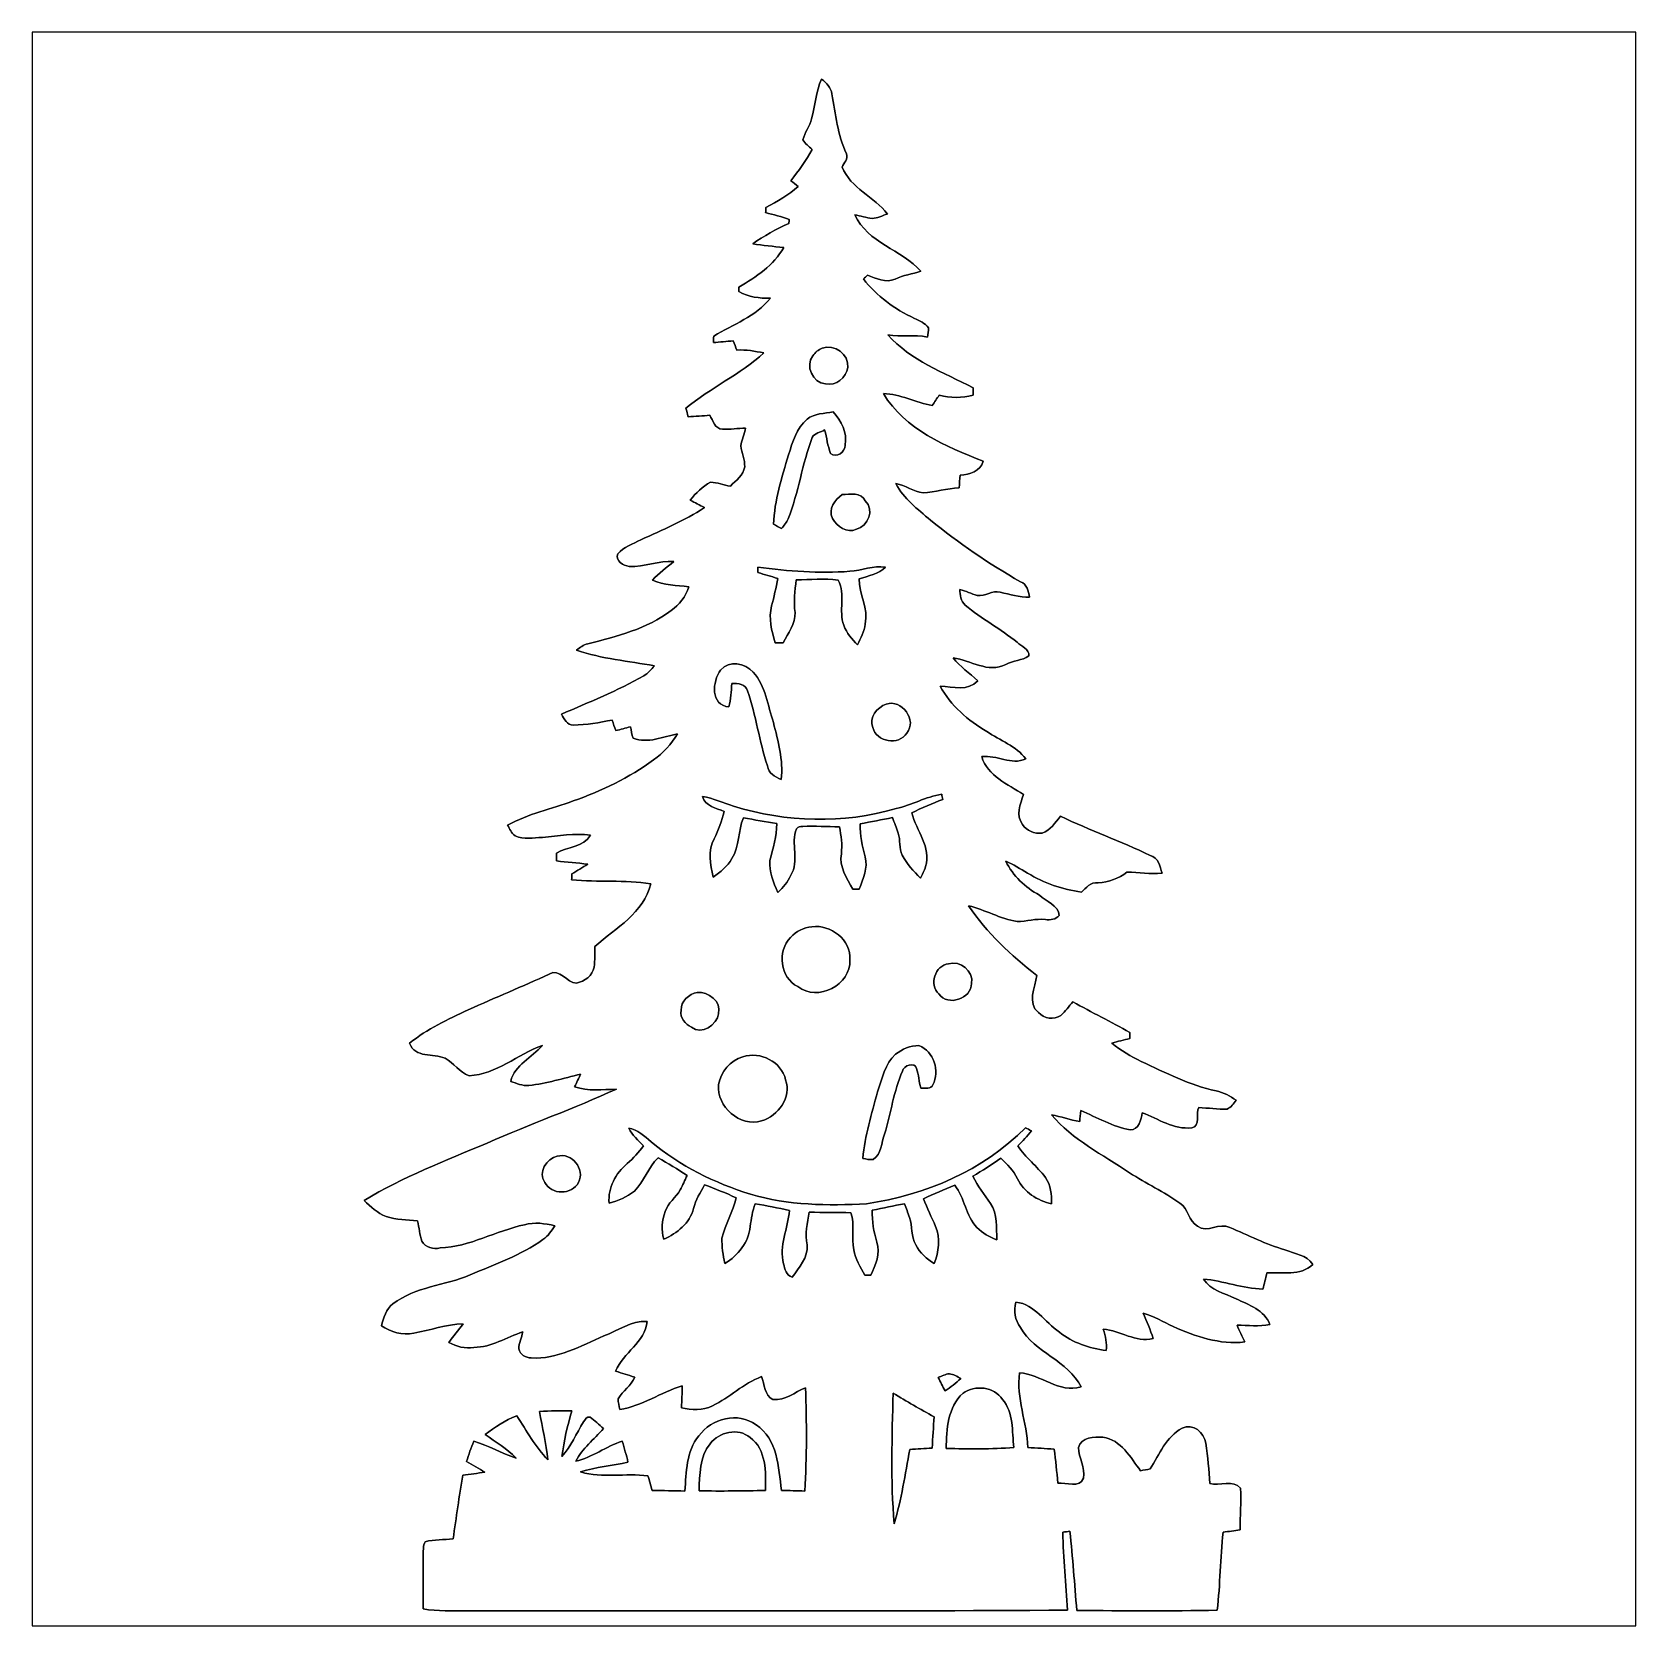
# Model space of a CAD drawing. Header units: centimetres. Extents: x -16.8 to 16.8, y -16.7 to 16.7.
import ezdxf

# ---------------------------------------------------------------- set-up
doc = ezdxf.new("R2010")
doc.units = ezdxf.units.CM
doc.header["$MEASUREMENT"] = 0
doc.layers.add('Layer 1', color=7, linetype='Continuous')

msp = doc.modelspace()

# ---------------------------------------------------------------- linework, layer by layer
at = {"layer": 'Layer 1', "color": 7}
for points, knots in [([(-16.77458, 16.66875), (-16.77458, 16.66875), (16.77458, 16.66875), (16.77458, 16.66875), (16.77458, 16.66875), (16.77458, 16.66875), (16.77458, -16.66875), (16.77458, -16.66875), (16.77458, -16.66875), (16.77458, -16.66875), (-16.77458, -16.66875), (-16.77458, -16.66875), (-16.77458, -16.66875), (-16.77458, -16.66875), (-16.77458, 16.66875), (-16.77458, 16.66875), (-16.77458, 16.66875), (-16.77458, 16.66875), (-16.77458, 16.66875), (-16.77458, 16.66875)], [0, 0, 0, 0, 0.16666667, 0.16666667, 0.16666667, 0.16666667, 0.33333333, 0.33333333, 0.33333333, 0.33333333, 0.5, 0.5, 0.5, 0.5, 0.66666667, 0.66666667, 0.66666667, 0.66666667, 1, 1, 1, 1]), ([(-0.25823, 15.6845), (-0.38488, 15.42309), (-0.38594, 15.12676), (-0.46884, 14.8523), (-0.46884, 14.8523), (-0.50835, 14.69813), (-0.61419, 14.56937), (-0.65017, 14.4145), (-0.65017, 14.4145), (-0.60325, 14.33301), (-0.52564, 14.27727), (-0.45826, 14.21412), (-0.45826, 14.21412), (-0.57997, 13.97988), (-0.7426, 13.76997), (-0.90099, 13.56007), (-0.90099, 13.56007), (-0.84984, 13.51986), (-0.79869, 13.47999), (-0.74754, 13.43977), (-0.74754, 13.43977), (-0.95321, 13.26268), (-1.18498, 13.12051), (-1.42699, 12.99986), (-1.42699, 12.99986), (-1.42769, 12.97305), (-1.42875, 12.91943), (-1.42946, 12.89262), (-1.42946, 12.89262), (-1.26365, 12.84958), (-1.09643, 12.80936), (-0.93557, 12.74868), (-0.93557, 12.74868), (-0.93733, 12.72787), (-0.94121, 12.68624), (-0.94333, 12.66578), (-0.94333, 12.66578), (-1.21003, 12.54972), (-1.46403, 12.40543), (-1.70109, 12.23716), (-1.70109, 12.23716), (-1.48519, 12.20505), (-1.26788, 12.18636), (-1.05057, 12.16378), (-1.05057, 12.16378), (-1.26118, 11.79054), (-1.63019, 11.54783), (-1.98861, 11.33193), (-1.98861, 11.33193), (-1.98931, 11.30935), (-1.99037, 11.26384), (-1.99073, 11.24091), (-1.99073, 11.24091), (-1.78753, 11.12943), (-1.56069, 11.09592), (-1.33068, 11.10333), (-1.33068, 11.10333), (-1.63266, 10.71704), (-2.11067, 10.55617), (-2.51672, 10.31064), (-2.51672, 10.31064), (-2.51919, 10.26548), (-2.52166, 10.21997), (-2.52377, 10.17446), (-2.52377, 10.17446), (-2.38548, 10.18646), (-2.24719, 10.19916), (-2.10891, 10.21151), (-2.10891, 10.21151), (-2.08315, 10.14695), (-2.0574, 10.08239), (-2.03094, 10.01818), (-2.03094, 10.01818), (-1.84009, 10.03088), (-1.65206, 9.99243), (-1.46509, 9.95715), (-1.46509, 9.95715), (-1.96215, 9.50948), (-2.58092, 9.22655), (-3.09668, 8.80322), (-3.09668, 8.80322), (-3.08116, 8.74324), (-3.06529, 8.68362), (-3.04906, 8.62401), (-3.04906, 8.62401), (-2.89913, 8.63318), (-2.74814, 8.64235), (-2.59786, 8.65293), (-2.59786, 8.65293), (-2.52871, 8.54463), (-2.49061, 8.36965), (-2.33574, 8.3626), (-2.33574, 8.3626), (-2.17276, 8.35836), (-2.01048, 8.37847), (-1.84785, 8.38623), (-1.84785, 8.38623), (-1.87431, 8.261), (-1.92723, 8.14141), (-1.94874, 8.01476), (-1.94874, 8.01476), (-1.93781, 7.8673), (-1.85914, 7.7283), (-1.86866, 7.57872), (-1.86866, 7.57872), (-1.89089, 7.39951), (-2.05281, 7.29227), (-2.16782, 7.17197), (-2.16782, 7.17197), (-2.30646, 7.19243), (-2.44016, 7.24747), (-2.58092, 7.25382), (-2.58092, 7.25382), (-2.75273, 7.17021), (-2.8896, 7.02627), (-3.00637, 6.8774), (-3.00637, 6.8774), (-2.90901, 6.82449), (-2.80952, 6.7751), (-2.71145, 6.72253), (-2.71145, 6.72253), (-3.12596, 6.44666), (-3.58669, 6.25404), (-4.03895, 6.05155), (-4.03895, 6.05155), (-4.20299, 5.96089), (-4.39843, 5.90091), (-4.52508, 5.75663), (-4.52508, 5.75663), (-4.57553, 5.60917), (-4.40796, 5.50545), (-4.28202, 5.49204), (-4.28202, 5.49204), (-3.96663, 5.47476), (-3.6643, 5.61411), (-3.34821, 5.59753), (-3.34821, 5.59753), (-3.49814, 5.467), (-3.66748, 5.35764), (-3.79448, 5.20277), (-3.79448, 5.20277), (-3.55847, 5.09164), (-3.29036, 5.10364), (-3.03742, 5.06307), (-3.03742, 5.06307), (-3.10092, 4.86339), (-3.23462, 4.69124), (-3.40572, 4.57059), (-3.40572, 4.57059), (-3.91231, 4.18183), (-4.54519, 4.03013), (-5.15197, 3.87315), (-5.15197, 3.87315), (-5.24087, 3.85233), (-5.31354, 3.79518), (-5.38339, 3.73944), (-5.38339, 3.73944), (-4.8574, 3.55882), (-4.30036, 3.5119), (-3.75638, 3.41242), (-3.75638, 3.41242), (-3.82129, 3.33446), (-3.89008, 3.25684), (-3.97933, 3.20534), (-3.97933, 3.20534), (-4.52931, 2.88678), (-5.12233, 2.65501), (-5.70265, 2.39995), (-5.70265, 2.39995), (-5.6448, 2.30364), (-5.58236, 2.17241), (-5.45112, 2.1717), (-5.45112, 2.1717), (-5.17772, 2.1784), (-4.90749, 2.22638), (-4.63938, 2.27894), (-4.63938, 2.27894), (-4.61504, 2.20521), (-4.5914, 2.13113), (-4.56671, 2.05705), (-4.56671, 2.05705), (-4.46334, 2.08386), (-4.36069, 2.11314), (-4.25768, 2.13995), (-4.25768, 2.13995), (-4.23898, 2.05952), (-4.23192, 1.97485), (-4.19841, 1.8983), (-4.19841, 1.8983), (-3.8929, 1.78259), (-3.5754, 1.93075), (-3.27166, 1.98967), (-3.27166, 1.98967), (-3.39972, 1.77624), (-3.57293, 1.58962), (-3.77508, 1.44498), (-3.77508, 1.44498), (-4.28484, 1.0728), (-4.8581, 0.79446), (-5.45289, 0.58737), (-5.45289, 0.58737), (-5.91256, 0.42263), (-6.39657, 0.31715), (-6.82731, 0.08008), (-6.82731, 0.08008), (-6.78356, 0.00212), (-6.7497, -0.09102), (-6.67068, -0.14111), (-6.67068, -0.14111), (-6.49323, -0.22789), (-6.28862, -0.17956), (-6.10023, -0.17498), (-6.10023, -0.17498), (-5.76615, -0.14217), (-5.4296, -0.08502), (-5.09341, -0.12806), (-5.09341, -0.12806), (-5.24263, -0.38241), (-5.57001, -0.37148), (-5.80496, -0.50236), (-5.80496, -0.50236), (-5.80496, -0.55668), (-5.80461, -0.61101), (-5.8039, -0.66569), (-5.8039, -0.66569), (-5.588, -0.70062), (-5.36928, -0.70767), (-5.15232, -0.73448), (-5.15232, -0.73448), (-5.25886, -0.8068), (-5.36963, -0.87277), (-5.48076, -0.93804), (-5.48076, -0.93804), (-5.48287, -0.96943), (-5.48711, -1.03258), (-5.48958, -1.06433), (-5.48958, -1.06433), (-4.93818, -1.11443), (-4.3815, -1.06186), (-3.83187, -1.14723), (-3.83187, -1.14723), (-3.98074, -1.75401), (-4.56389, -2.07328), (-5.00063, -2.45569), (-5.00063, -2.45569), (-4.99992, -2.59962), (-4.99957, -2.74391), (-5.01968, -2.88713), (-5.01968, -2.88713), (-5.05037, -3.06317), (-5.213, -3.19511), (-5.38445, -3.22121), (-5.38445, -3.22121), (-5.59188, -3.22086), (-5.73793, -2.90195), (-5.95701, -3.03495), (-5.95701, -3.03495), (-6.51651, -3.29459), (-7.08695, -3.52919), (-7.64999, -3.78037), (-7.64999, -3.78037), (-8.07649, -3.9818), (-8.51006, -4.18006), (-8.87695, -4.48204), (-8.87695, -4.48204), (-8.76618, -4.79531), (-8.38341, -4.69477), (-8.13647, -4.79249), (-8.13647, -4.79249), (-7.95549, -4.8962), (-7.83237, -5.08318), (-7.63411, -5.16079), (-7.63411, -5.16079), (-7.06085, -5.13468), (-6.6234, -4.71276), (-6.10094, -4.52967), (-6.10094, -4.52967), (-6.31966, -4.78331), (-6.67703, -4.92513), (-6.7624, -5.27826), (-6.7624, -5.27826), (-6.64034, -5.32236), (-6.51439, -5.37739), (-6.3814, -5.36363), (-6.3814, -5.36363), (-6.0138, -5.32236), (-5.65961, -5.2137), (-5.30154, -5.12727), (-5.30154, -5.12727), (-5.34141, -5.21688), (-5.38409, -5.30542), (-5.42502, -5.39432), (-5.42502, -5.39432), (-5.14103, -5.48958), (-4.84293, -5.455), (-4.55013, -5.43913), (-4.55013, -5.43913), (-5.43983, -5.84482), (-6.36129, -6.17714), (-7.25699, -6.56943), (-7.25699, -6.56943), (-8.12624, -6.93843), (-9.01559, -7.27675), (-9.82557, -7.76852), (-9.82557, -7.76852), (-9.69469, -7.90434), (-9.54828, -8.03628), (-9.36837, -8.10225), (-9.36837, -8.10225), (-9.15952, -8.18303), (-8.92986, -8.16751), (-8.71079, -8.1982), (-8.71079, -8.1982), (-8.67833, -8.33896), (-8.66987, -8.48713), (-8.61907, -8.62365), (-8.61907, -8.62365), (-8.5531, -8.75736), (-8.37494, -8.79792), (-8.23913, -8.76371), (-8.23913, -8.76371), (-7.61788, -8.73654), (-7.07108, -8.40564), (-6.47277, -8.27722), (-6.47277, -8.27722), (-6.26428, -8.21725), (-6.04802, -8.25077), (-5.84165, -8.30051), (-5.84165, -8.30051), (-5.90762, -8.40881), (-5.98311, -8.51429), (-6.08894, -8.58696), (-6.08894, -8.58696), (-6.55073, -8.91646), (-7.09048, -9.10519), (-7.60801, -9.32639), (-7.60801, -9.32639), (-8.13788, -9.55146), (-8.75524, -9.57263), (-9.2262, -9.93069), (-9.2262, -9.93069), (-9.36801, -10.04076), (-9.41599, -10.22738), (-9.46856, -10.38931), (-9.46856, -10.38931), (-9.27206, -10.52301), (-9.02794, -10.59392), (-8.79052, -10.54312), (-8.79052, -10.54312), (-8.44479, -10.48597), (-8.11036, -10.35932), (-7.75653, -10.35085), (-7.75653, -10.35085), (-7.85283, -10.48385), (-7.96713, -10.60344), (-8.05709, -10.74173), (-8.05709, -10.74173), (-7.89587, -10.82428), (-7.71631, -10.87614), (-7.53286, -10.84404), (-7.53286, -10.84404), (-7.16492, -10.84121), (-6.84671, -10.63307), (-6.50769, -10.51772), (-6.50769, -10.51772), (-6.53697, -10.6359), (-6.58883, -10.7509), (-6.59377, -10.87402), (-6.59377, -10.87402), (-6.57437, -10.99397), (-6.44631, -11.0617), (-6.33342, -11.06276), (-6.33342, -11.06276), (-5.78626, -11.09804), (-5.30049, -10.80946), (-4.8133, -10.6045), (-4.8133, -10.6045), (-4.52014, -10.48702), (-4.23827, -10.28876), (-3.91125, -10.29794), (-3.91125, -10.29794), (-3.95288, -10.73891), (-4.40902, -10.95163), (-4.56741, -11.33828), (-4.56741, -11.33828), (-4.43653, -11.38661), (-4.30142, -11.41942), (-4.16913, -11.46563), (-4.16913, -11.46563), (-4.24251, -11.64519), (-4.41784, -11.75385), (-4.51309, -11.91895), (-4.51309, -11.91895), (-4.51732, -11.99444), (-4.49474, -12.06818), (-4.48028, -12.14226), (-4.48028, -12.14226), (-4.01179, -12.07064), (-3.62373, -11.78137), (-3.17641, -11.64661), (-3.17641, -11.64661), (-3.17253, -11.79971), (-3.18453, -11.95141), (-3.19299, -12.10486), (-3.19299, -12.10486), (-2.97921, -12.15566), (-2.74638, -12.16166), (-2.54318, -12.06535), (-2.54318, -12.06535), (-2.18581, -11.88932), (-1.89265, -11.59933), (-1.51871, -11.45434), (-1.51871, -11.45434), (-1.44886, -11.60815), (-1.45838, -11.85298), (-1.27776, -11.932), (-1.27776, -11.932), (-1.02023, -11.96834), (-0.82268, -11.77396), (-0.5969, -11.68647), (-0.5969, -11.68647), (-0.57044, -12.40649), (-0.56833, -13.12862), (-0.60889, -13.84829), (-0.60889, -13.84829), (-0.77153, -13.84371), (-0.93486, -13.83736), (-1.09679, -13.83312), (-1.09679, -13.83312), (-1.1684, -13.34911), (-1.17581, -12.76068), (-1.63054, -12.46046), (-1.63054, -12.46046), (-2.0066, -12.18424), (-2.56046, -12.33205), (-2.82751, -12.69294), (-2.82751, -12.69294), (-3.09386, -13.01644), (-3.08716, -13.45389), (-3.12067, -13.84794), (-3.12067, -13.84794), (-3.34857, -13.84476), (-3.57681, -13.83912), (-3.80436, -13.83312), (-3.80436, -13.83312), (-3.83258, -13.73117), (-3.86115, -13.62992), (-3.89255, -13.52938), (-3.89255, -13.52938), (-4.35751, -13.47047), (-4.8454, -13.58124), (-5.29978, -13.44824), (-5.29978, -13.44824), (-4.97628, -13.35123), (-4.64044, -13.30748), (-4.30918, -13.24681), (-4.30918, -13.24681), (-4.3434, -13.09793), (-4.38468, -12.95082), (-4.42948, -12.80513), (-4.42948, -12.80513), (-4.76709, -12.91449), (-5.05531, -13.14238), (-5.40173, -13.22529), (-5.40173, -13.22529), (-5.26556, -12.95435), (-5.01826, -12.76597), (-4.82212, -12.54196), (-4.82212, -12.54196), (-4.91314, -12.45941), (-5.00098, -12.37156), (-5.10258, -12.30277), (-5.10258, -12.30277), (-5.17137, -12.27878), (-5.20136, -12.35816), (-5.23734, -12.40014), (-5.23734, -12.40014), (-5.3915, -12.64003), (-5.49628, -12.91272), (-5.69031, -13.1258), (-5.69031, -13.1258), (-5.65079, -12.80089), (-5.5753, -12.48234), (-5.48323, -12.16907), (-5.48323, -12.16907), (-5.70936, -12.16096), (-5.93549, -12.17366), (-6.16126, -12.18283), (-6.16126, -12.18283), (-6.09988, -12.51938), (-6.01839, -12.85275), (-5.98382, -13.19424), (-5.98382, -13.19424), (-6.24805, -12.92472), (-6.42832, -12.58605), (-6.63646, -12.27455), (-6.63646, -12.27455), (-6.88022, -12.36098), (-7.08872, -12.51902), (-7.29933, -12.66507), (-7.29933, -12.66507), (-7.07708, -12.82136), (-6.83789, -12.95859), (-6.6488, -13.1572), (-6.6488, -13.1572), (-6.9529, -13.06618), (-7.22489, -12.89367), (-7.53075, -12.8076), (-7.53075, -12.8076), (-7.59037, -12.94518), (-7.64434, -13.08488), (-7.68491, -13.22952), (-7.68491, -13.22952), (-7.55509, -13.29937), (-7.42915, -13.37522), (-7.30321, -13.45283), (-7.30321, -13.45283), (-7.45631, -13.47787), (-7.61118, -13.4934), (-7.76464, -13.51562), (-7.76464, -13.51562), (-7.83943, -13.95765), (-7.90152, -14.40215), (-7.96819, -14.84595), (-7.96819, -14.84595), (-8.16257, -14.86747), (-8.36295, -14.85971), (-8.5531, -14.90768), (-8.5531, -14.90768), (-8.5785, -14.9479), (-8.58802, -14.99553), (-8.58979, -15.04315), (-8.58979, -15.04315), (-8.60354, -15.46507), (-8.5912, -15.8877), (-8.59261, -16.31033), (-8.59261, -16.31033), (-8.29063, -16.37171), (-7.97913, -16.34525), (-7.67292, -16.35478), (-7.67292, -16.35478), (-3.48756, -16.3389), (0.69779, -16.36924), (4.8828, -16.33926), (4.8828, -16.33926), (4.85951, -15.79527), (4.78966, -15.25341), (4.78614, -14.70872), (4.78614, -14.70872), (4.83517, -14.70131), (4.88491, -14.69425), (4.93466, -14.68755), (4.93466, -14.68755), (4.99639, -15.23788), (5.02885, -15.79139), (5.07965, -16.34314), (5.07965, -16.34314), (6.05861, -16.35584), (7.03792, -16.35936), (8.01652, -16.33996), (8.01652, -16.33996), (8.07932, -15.79774), (8.07932, -15.25094), (8.14035, -14.70907), (8.14035, -14.70907), (8.25853, -14.69284), (8.37565, -14.67661), (8.49489, -14.66144), (8.49489, -14.66144), (8.48783, -14.3704), (8.5284, -14.07724), (8.50018, -13.78832), (8.50018, -13.78832), (8.36965, -13.5957), (8.05321, -13.75269), (7.86271, -13.69307), (7.86271, -13.69307), (7.84895, -13.41049), (7.81614, -13.12898), (7.77875, -12.84922), (7.77875, -12.84922), (7.73571, -12.62627), (7.52087, -12.41425), (7.27992, -12.53419), (7.27992, -12.53419), (6.95431, -12.70882), (6.79909, -13.08206), (6.61599, -13.38509), (6.61599, -13.38509), (6.54756, -13.39744), (6.47982, -13.41049), (6.41209, -13.42355), (6.41209, -13.42355), (6.20466, -13.15014), (6.00181, -12.77091), (5.62575, -12.7194), (5.62575, -12.7194), (5.44654, -12.71129), (5.16855, -12.72117), (5.11457, -12.93989), (5.11457, -12.93989), (5.11951, -13.15544), (5.26062, -13.35652), (5.21617, -13.57665), (5.21617, -13.57665), (5.14068, -13.80031), (4.85669, -13.66449), (4.68171, -13.68284), (4.68171, -13.68284), (4.66161, -13.44471), (4.63621, -13.20694), (4.60728, -12.97023), (4.60728, -12.97023), (4.42242, -12.96035), (4.23792, -12.94836), (4.05412, -12.93566), (4.05412, -12.93566), (4.04107, -12.4079), (3.8033, -11.90343), (3.88303, -11.37285), (3.88303, -11.37285), (4.32294, -11.40777), (4.71135, -11.80571), (5.16678, -11.66918), (5.16678, -11.66918), (4.89973, -11.11673), (4.19841, -10.95763), (3.8989, -10.42458), (3.8989, -10.42458), (3.78037, -10.2743), (3.76167, -10.07674), (3.80647, -9.89718), (3.80647, -9.89718), (4.20546, -9.94057), (4.40443, -10.32193), (4.71558, -10.52266), (4.71558, -10.52266), (4.99216, -10.7502), (5.34247, -10.85815), (5.69277, -10.90824), (5.69277, -10.90824), (5.71324, -10.75655), (5.67584, -10.60732), (5.63351, -10.46304), (5.63351, -10.46304), (5.99052, -10.49126), (6.30626, -10.74808), (6.67526, -10.65742), (6.67526, -10.65742), (6.62058, -10.47432), (6.54121, -10.30076), (6.46889, -10.12437), (6.46889, -10.12437), (6.68831, -10.19281), (6.88587, -10.31169), (7.09436, -10.40589), (7.09436, -10.40589), (7.5625, -10.61544), (8.0705, -10.78971), (8.5919, -10.72974), (8.5919, -10.72974), (8.53828, -10.61226), (8.47866, -10.49726), (8.43068, -10.37731), (8.43068, -10.37731), (8.65999, -10.38331), (8.89141, -10.41153), (9.11931, -10.36602), (9.11931, -10.36602), (9.00359, -10.06404), (8.67833, -9.95151), (8.40916, -9.82557), (8.40916, -9.82557), (8.17104, -9.70915), (7.88141, -9.64847), (7.72583, -9.41458), (7.72583, -9.41458), (8.14776, -9.44668), (8.54604, -9.61672), (8.9722, -9.62448), (8.9722, -9.62448), (8.99901, -9.51159), (9.02652, -9.39871), (9.05404, -9.28617), (9.05404, -9.28617), (9.38107, -9.26359), (9.75289, -9.3599), (10.01536, -9.10625), (10.01536, -9.10625), (9.88589, -8.90729), (9.63683, -8.884), (9.43257, -8.80569), (9.43257, -8.80569), (9.03534, -8.68045), (8.65928, -8.50124), (8.27934, -8.33332), (8.27934, -8.33332), (8.06168, -8.22431), (7.81262, -8.46067), (7.60342, -8.30686), (7.60342, -8.30686), (7.41221, -8.20349), (7.42068, -7.9375), (7.23759, -7.82955), (7.23759, -7.82955), (6.90527, -7.58472), (6.52498, -7.41609), (6.18172, -7.18855), (6.18172, -7.18855), (5.62046, -6.81214), (4.99181, -6.5024), (4.55119, -5.9757), (4.55119, -5.9757), (4.74945, -6.01557), (4.93959, -6.08789), (5.14068, -6.11752), (5.14068, -6.11752), (5.14703, -6.04202), (5.15444, -5.96653), (5.16361, -5.89139), (5.16361, -5.89139), (5.5051, -6.02968), (5.82648, -6.23217), (6.19584, -6.28932), (6.19584, -6.28932), (6.38104, -6.30555), (6.42514, -6.06813), (6.4449, -5.9369), (6.4449, -5.9369), (6.78145, -6.05896), (7.10882, -6.29391), (7.48277, -6.24911), (7.48277, -6.24911), (7.67362, -6.21594), (7.56073, -5.94431), (7.62847, -5.82471), (7.62847, -5.82471), (7.82673, -5.83565), (8.02428, -5.86634), (8.22396, -5.85893), (8.22396, -5.85893), (8.30509, -5.81942), (8.3566, -5.74181), (8.4134, -5.67514), (8.4134, -5.67514), (8.28675, -5.58624), (8.14811, -5.51251), (7.99606, -5.47864), (7.99606, -5.47864), (7.44361, -5.35693), (6.93561, -5.10117), (6.42796, -4.86057), (6.42796, -4.86057), (6.20924, -4.75862), (5.99899, -4.63656), (5.81378, -4.48098), (5.81378, -4.48098), (5.9376, -4.44359), (6.06319, -4.41184), (6.18878, -4.38079), (6.18878, -4.38079), (6.18843, -4.33917), (6.18807, -4.29789), (6.18807, -4.25662), (6.18807, -4.25662), (5.79614, -4.03331), (5.39044, -3.83469), (4.99604, -3.61562), (4.99604, -3.61562), (4.91137, -3.70875), (4.84293, -3.81882), (4.7438, -3.89784), (4.7438, -3.89784), (4.6041, -4.00438), (4.39032, -3.96452), (4.27708, -3.83681), (4.27708, -3.83681), (4.0319, -3.64772), (4.20723, -3.31294), (4.24039, -3.06317), (4.24039, -3.06317), (3.70487, -2.64336), (3.19334, -2.17558), (2.81658, -1.60408), (2.81658, -1.60408), (3.16089, -1.69439), (3.47592, -1.87466), (3.8294, -1.93463), (3.8294, -1.93463), (4.02802, -1.93463), (4.22346, -1.86937), (4.42277, -1.89477), (4.42277, -1.89477), (4.52614, -1.90853), (4.63973, -1.89336), (4.7117, -1.80975), (4.7117, -1.80975), (4.69371, -1.59703), (4.4323, -1.51095), (4.29683, -1.38395), (4.29683, -1.38395), (4.00015, -1.22026), (3.74403, -0.98143), (3.59198, -0.67557), (3.59198, -0.67557), (3.75532, -0.73731), (3.89925, -0.83573), (4.04918, -0.92393), (4.04918, -0.92393), (4.39208, -1.13171), (4.78049, -1.26189), (5.17596, -1.32221), (5.17596, -1.32221), (5.27297, -1.22873), (5.3661, -1.10596), (5.52344, -1.12536), (5.52344, -1.12536), (5.74851, -1.11513), (5.94995, -1.0347), (6.12846, -0.90205), (6.12846, -0.90205), (6.37222, -0.90981), (6.61705, -0.94968), (6.86153, -0.92181), (6.86153, -0.92181), (6.82343, -0.77823), (6.78568, -0.59408), (6.61352, -0.55174), (6.61352, -0.55174), (5.99793, -0.25894), (5.35411, -0.02681), (4.73816, 0.26635), (4.73816, 0.26635), (4.62456, 0.13511), (4.52684, -0.02928), (4.35292, -0.0889), (4.35292, -0.0889), (4.19312, -0.10195), (4.03049, -0.04233), (3.94406, 0.09737), (3.94406, 0.09737), (3.79307, 0.28046), (3.90102, 0.52211), (3.96099, 0.72073), (3.96099, 0.72073), (3.64137, 0.93909), (3.20781, 1.10702), (3.09033, 1.51342), (3.09033, 1.51342), (3.4036, 1.55469), (3.7084, 1.32433), (4.01355, 1.46685), (4.01355, 1.46685), (3.80718, 1.73708), (3.47274, 1.85455), (3.19722, 2.03623), (3.19722, 2.03623), (2.80529, 2.26977), (2.44158, 2.58198), (2.22144, 2.98697), (2.22144, 2.98697), (2.48638, 2.97462), (2.8067, 2.87514), (3.00743, 3.09986), (3.00743, 3.09986), (2.83422, 3.25861), (2.63772, 3.39478), (2.49237, 3.58175), (2.49237, 3.58175), (2.86068, 3.52884), (3.22298, 3.25191), (3.59339, 3.43994), (3.59339, 3.43994), (3.74333, 3.53131), (3.93488, 3.51719), (4.07776, 3.62056), (4.07776, 3.62056), (4.08658, 3.76626), (3.91513, 3.81741), (3.83258, 3.9049), (3.83258, 3.9049), (3.4865, 4.18853), (3.08081, 4.38961), (2.74461, 4.68524), (2.74461, 4.68524), (2.65007, 4.76567), (2.63948, 4.8955), (2.63278, 5.01086), (2.63278, 5.01086), (2.75731, 4.97628), (2.87408, 4.91984), (2.99791, 4.88315), (2.99791, 4.88315), (3.16195, 4.86128), (3.31152, 4.99851), (3.47627, 4.95582), (3.47627, 4.95582), (3.67771, 4.90467), (3.87773, 4.84188), (4.0894, 4.85211), (4.0894, 4.85211), (4.06788, 4.97734), (4.03825, 5.12269), (3.90066, 5.16996), (3.90066, 5.16996), (3.24203, 5.55308), (2.60562, 5.97641), (2.01789, 6.46218), (2.01789, 6.46218), (1.75013, 6.68831), (1.46085, 6.90633), (1.2954, 7.22383), (1.2954, 7.22383), (1.49331, 7.18291), (1.66617, 7.06614), (1.86478, 7.02874), (1.86478, 7.02874), (2.11772, 7.04321), (2.36114, 7.12682), (2.61585, 7.13564), (2.61585, 7.13564), (2.62572, 7.22383), (2.62678, 7.31626), (2.63913, 7.40339), (2.63913, 7.40339), (2.8381, 7.41786), (3.05752, 7.48101), (3.12244, 7.69302), (3.12244, 7.69302), (2.33856, 7.99924), (1.48696, 8.35378), (1.03258, 9.10731), (1.03258, 9.10731), (1.391, 9.10519), (1.70674, 8.91152), (2.05599, 8.85825), (2.05599, 8.85825), (2.10502, 8.93092), (2.15371, 9.00359), (2.20133, 9.07732), (2.20133, 9.07732), (2.43417, 9.00853), (2.67617, 9.01735), (2.91077, 9.07133), (2.91077, 9.07133), (2.91042, 9.12354), (2.91006, 9.17575), (2.91006, 9.22761), (2.91006, 9.22761), (2.29235, 9.55111), (1.60232, 9.79981), (1.12818, 10.33357), (1.12818, 10.33357), (1.40229, 10.28982), (1.68028, 10.34768), (1.95368, 10.28912), (1.95368, 10.28912), (1.96568, 10.35403), (1.97944, 10.41929), (1.97767, 10.48526), (1.97767, 10.48526), (1.905, 10.58369), (1.78506, 10.62602), (1.68063, 10.6807), (1.68063, 10.6807), (1.26894, 10.86908), (0.89641, 11.14954), (0.6156, 11.50585), (0.6156, 11.50585), (0.64276, 11.53231), (0.67028, 11.55841), (0.69779, 11.58487), (0.69779, 11.58487), (0.883, 11.51819), (1.0795, 11.41342), (1.27917, 11.50232), (1.27917, 11.50232), (1.44956, 11.58593), (1.63865, 11.60956), (1.81822, 11.6653), (1.81822, 11.6653), (1.41076, 12.12215), (0.70661, 12.25621), (0.43392, 12.84746), (0.43392, 12.84746), (0.55562, 12.82735), (0.67275, 12.78255), (0.79587, 12.76985), (0.79587, 12.76985), (0.90946, 12.77126), (1.01212, 12.83441), (1.12077, 12.86228), (1.12077, 12.86228), (0.83855, 13.22387), (0.35101, 13.39921), (0.17074, 13.84371), (0.17074, 13.84371), (0.19932, 13.93649), (0.31256, 14.01833), (0.25894, 14.1224), (0.25894, 14.1224), (0.07655, 14.51751), (0.03457, 14.95319), (-0.0441, 15.37582), (-0.0441, 15.37582), (-0.06526, 15.50635), (-0.15946, 15.60477), (-0.25823, 15.6845)], [0, 0, 0, 0, 0.00395257, 0.00395257, 0.00395257, 0.00395257, 0.00790514, 0.00790514, 0.00790514, 0.00790514, 0.01185771, 0.01185771, 0.01185771, 0.01185771, 0.01581028, 0.01581028, 0.01581028, 0.01581028, 0.01976285, 0.01976285, 0.01976285, 0.01976285, 0.02371542, 0.02371542, 0.02371542, 0.02371542, 0.02766798, 0.02766798, 0.02766798, 0.02766798, 0.03162055, 0.03162055, 0.03162055, 0.03162055, 0.03557312, 0.03557312, 0.03557312, 0.03557312, 0.03952569, 0.03952569, 0.03952569, 0.03952569, 0.04347826, 0.04347826, 0.04347826, 0.04347826, 0.04743083, 0.04743083, 0.04743083, 0.04743083, 0.0513834, 0.0513834, 0.0513834, 0.0513834, 0.05533597, 0.05533597, 0.05533597, 0.05533597, 0.05928854, 0.05928854, 0.05928854, 0.05928854, 0.06324111, 0.06324111, 0.06324111, 0.06324111, 0.06719368, 0.06719368, 0.06719368, 0.06719368, 0.07114625, 0.07114625, 0.07114625, 0.07114625, 0.07509881, 0.07509881, 0.07509881, 0.07509881, 0.07905138, 0.07905138, 0.07905138, 0.07905138, 0.08300395, 0.08300395, 0.08300395, 0.08300395, 0.08695652, 0.08695652, 0.08695652, 0.08695652, 0.09090909, 0.09090909, 0.09090909, 0.09090909, 0.09486166, 0.09486166, 0.09486166, 0.09486166, 0.09881423, 0.09881423, 0.09881423, 0.09881423, 0.1027668, 0.1027668, 0.1027668, 0.1027668, 0.10671937, 0.10671937, 0.10671937, 0.10671937, 0.11067194, 0.11067194, 0.11067194, 0.11067194, 0.11462451, 0.11462451, 0.11462451, 0.11462451, 0.11857708, 0.11857708, 0.11857708, 0.11857708, 0.12252964, 0.12252964, 0.12252964, 0.12252964, 0.12648221, 0.12648221, 0.12648221, 0.12648221, 0.13043478, 0.13043478, 0.13043478, 0.13043478, 0.13438735, 0.13438735, 0.13438735, 0.13438735, 0.13833992, 0.13833992, 0.13833992, 0.13833992, 0.14229249, 0.14229249, 0.14229249, 0.14229249, 0.14624506, 0.14624506, 0.14624506, 0.14624506, 0.15019763, 0.15019763, 0.15019763, 0.15019763, 0.1541502, 0.1541502, 0.1541502, 0.1541502, 0.15810277, 0.15810277, 0.15810277, 0.15810277, 0.16205534, 0.16205534, 0.16205534, 0.16205534, 0.16600791, 0.16600791, 0.16600791, 0.16600791, 0.16996047, 0.16996047, 0.16996047, 0.16996047, 0.17391304, 0.17391304, 0.17391304, 0.17391304, 0.17786561, 0.17786561, 0.17786561, 0.17786561, 0.18181818, 0.18181818, 0.18181818, 0.18181818, 0.18577075, 0.18577075, 0.18577075, 0.18577075, 0.18972332, 0.18972332, 0.18972332, 0.18972332, 0.19367589, 0.19367589, 0.19367589, 0.19367589, 0.19762846, 0.19762846, 0.19762846, 0.19762846, 0.20158103, 0.20158103, 0.20158103, 0.20158103, 0.2055336, 0.2055336, 0.2055336, 0.2055336, 0.20948617, 0.20948617, 0.20948617, 0.20948617, 0.21343874, 0.21343874, 0.21343874, 0.21343874, 0.2173913, 0.2173913, 0.2173913, 0.2173913, 0.22134387, 0.22134387, 0.22134387, 0.22134387, 0.22529644, 0.22529644, 0.22529644, 0.22529644, 0.22924901, 0.22924901, 0.22924901, 0.22924901, 0.23320158, 0.23320158, 0.23320158, 0.23320158, 0.23715415, 0.23715415, 0.23715415, 0.23715415, 0.24110672, 0.24110672, 0.24110672, 0.24110672, 0.24505929, 0.24505929, 0.24505929, 0.24505929, 0.24901186, 0.24901186, 0.24901186, 0.24901186, 0.25296443, 0.25296443, 0.25296443, 0.25296443, 0.256917, 0.256917, 0.256917, 0.256917, 0.26086957, 0.26086957, 0.26086957, 0.26086957, 0.26482213, 0.26482213, 0.26482213, 0.26482213, 0.2687747, 0.2687747, 0.2687747, 0.2687747, 0.27272727, 0.27272727, 0.27272727, 0.27272727, 0.27667984, 0.27667984, 0.27667984, 0.27667984, 0.28063241, 0.28063241, 0.28063241, 0.28063241, 0.28458498, 0.28458498, 0.28458498, 0.28458498, 0.28853755, 0.28853755, 0.28853755, 0.28853755, 0.29249012, 0.29249012, 0.29249012, 0.29249012, 0.29644269, 0.29644269, 0.29644269, 0.29644269, 0.30039526, 0.30039526, 0.30039526, 0.30039526, 0.30434783, 0.30434783, 0.30434783, 0.30434783, 0.3083004, 0.3083004, 0.3083004, 0.3083004, 0.31225296, 0.31225296, 0.31225296, 0.31225296, 0.31620553, 0.31620553, 0.31620553, 0.31620553, 0.3201581, 0.3201581, 0.3201581, 0.3201581, 0.32411067, 0.32411067, 0.32411067, 0.32411067, 0.32806324, 0.32806324, 0.32806324, 0.32806324, 0.33201581, 0.33201581, 0.33201581, 0.33201581, 0.33596838, 0.33596838, 0.33596838, 0.33596838, 0.33992095, 0.33992095, 0.33992095, 0.33992095, 0.34387352, 0.34387352, 0.34387352, 0.34387352, 0.34782609, 0.34782609, 0.34782609, 0.34782609, 0.35177866, 0.35177866, 0.35177866, 0.35177866, 0.35573123, 0.35573123, 0.35573123, 0.35573123, 0.35968379, 0.35968379, 0.35968379, 0.35968379, 0.36363636, 0.36363636, 0.36363636, 0.36363636, 0.36758893, 0.36758893, 0.36758893, 0.36758893, 0.3715415, 0.3715415, 0.3715415, 0.3715415, 0.37549407, 0.37549407, 0.37549407, 0.37549407, 0.37944664, 0.37944664, 0.37944664, 0.37944664, 0.38339921, 0.38339921, 0.38339921, 0.38339921, 0.38735178, 0.38735178, 0.38735178, 0.38735178, 0.39130435, 0.39130435, 0.39130435, 0.39130435, 0.39525692, 0.39525692, 0.39525692, 0.39525692, 0.39920949, 0.39920949, 0.39920949, 0.39920949, 0.40316206, 0.40316206, 0.40316206, 0.40316206, 0.40711462, 0.40711462, 0.40711462, 0.40711462, 0.41106719, 0.41106719, 0.41106719, 0.41106719, 0.41501976, 0.41501976, 0.41501976, 0.41501976, 0.41897233, 0.41897233, 0.41897233, 0.41897233, 0.4229249, 0.4229249, 0.4229249, 0.4229249, 0.42687747, 0.42687747, 0.42687747, 0.42687747, 0.43083004, 0.43083004, 0.43083004, 0.43083004, 0.43478261, 0.43478261, 0.43478261, 0.43478261, 0.43873518, 0.43873518, 0.43873518, 0.43873518, 0.44268775, 0.44268775, 0.44268775, 0.44268775, 0.44664032, 0.44664032, 0.44664032, 0.44664032, 0.45059289, 0.45059289, 0.45059289, 0.45059289, 0.45454545, 0.45454545, 0.45454545, 0.45454545, 0.45849802, 0.45849802, 0.45849802, 0.45849802, 0.46245059, 0.46245059, 0.46245059, 0.46245059, 0.46640316, 0.46640316, 0.46640316, 0.46640316, 0.47035573, 0.47035573, 0.47035573, 0.47035573, 0.4743083, 0.4743083, 0.4743083, 0.4743083, 0.47826087, 0.47826087, 0.47826087, 0.47826087, 0.48221344, 0.48221344, 0.48221344, 0.48221344, 0.48616601, 0.48616601, 0.48616601, 0.48616601, 0.49011858, 0.49011858, 0.49011858, 0.49011858, 0.49407115, 0.49407115, 0.49407115, 0.49407115, 0.49802372, 0.49802372, 0.49802372, 0.49802372, 0.50197628, 0.50197628, 0.50197628, 0.50197628, 0.50592885, 0.50592885, 0.50592885, 0.50592885, 0.50988142, 0.50988142, 0.50988142, 0.50988142, 0.51383399, 0.51383399, 0.51383399, 0.51383399, 0.51778656, 0.51778656, 0.51778656, 0.51778656, 0.52173913, 0.52173913, 0.52173913, 0.52173913, 0.5256917, 0.5256917, 0.5256917, 0.5256917, 0.52964427, 0.52964427, 0.52964427, 0.52964427, 0.53359684, 0.53359684, 0.53359684, 0.53359684, 0.53754941, 0.53754941, 0.53754941, 0.53754941, 0.54150198, 0.54150198, 0.54150198, 0.54150198, 0.54545455, 0.54545455, 0.54545455, 0.54545455, 0.54940711, 0.54940711, 0.54940711, 0.54940711, 0.55335968, 0.55335968, 0.55335968, 0.55335968, 0.55731225, 0.55731225, 0.55731225, 0.55731225, 0.56126482, 0.56126482, 0.56126482, 0.56126482, 0.56521739, 0.56521739, 0.56521739, 0.56521739, 0.56916996, 0.56916996, 0.56916996, 0.56916996, 0.57312253, 0.57312253, 0.57312253, 0.57312253, 0.5770751, 0.5770751, 0.5770751, 0.5770751, 0.58102767, 0.58102767, 0.58102767, 0.58102767, 0.58498024, 0.58498024, 0.58498024, 0.58498024, 0.58893281, 0.58893281, 0.58893281, 0.58893281, 0.59288538, 0.59288538, 0.59288538, 0.59288538, 0.59683794, 0.59683794, 0.59683794, 0.59683794, 0.60079051, 0.60079051, 0.60079051, 0.60079051, 0.60474308, 0.60474308, 0.60474308, 0.60474308, 0.60869565, 0.60869565, 0.60869565, 0.60869565, 0.61264822, 0.61264822, 0.61264822, 0.61264822, 0.61660079, 0.61660079, 0.61660079, 0.61660079, 0.62055336, 0.62055336, 0.62055336, 0.62055336, 0.62450593, 0.62450593, 0.62450593, 0.62450593, 0.6284585, 0.6284585, 0.6284585, 0.6284585, 0.63241107, 0.63241107, 0.63241107, 0.63241107, 0.63636364, 0.63636364, 0.63636364, 0.63636364, 0.64031621, 0.64031621, 0.64031621, 0.64031621, 0.64426877, 0.64426877, 0.64426877, 0.64426877, 0.64822134, 0.64822134, 0.64822134, 0.64822134, 0.65217391, 0.65217391, 0.65217391, 0.65217391, 0.65612648, 0.65612648, 0.65612648, 0.65612648, 0.66007905, 0.66007905, 0.66007905, 0.66007905, 0.66403162, 0.66403162, 0.66403162, 0.66403162, 0.66798419, 0.66798419, 0.66798419, 0.66798419, 0.67193676, 0.67193676, 0.67193676, 0.67193676, 0.67588933, 0.67588933, 0.67588933, 0.67588933, 0.6798419, 0.6798419, 0.6798419, 0.6798419, 0.68379447, 0.68379447, 0.68379447, 0.68379447, 0.68774704, 0.68774704, 0.68774704, 0.68774704, 0.6916996, 0.6916996, 0.6916996, 0.6916996, 0.69565217, 0.69565217, 0.69565217, 0.69565217, 0.69960474, 0.69960474, 0.69960474, 0.69960474, 0.70355731, 0.70355731, 0.70355731, 0.70355731, 0.70750988, 0.70750988, 0.70750988, 0.70750988, 0.71146245, 0.71146245, 0.71146245, 0.71146245, 0.71541502, 0.71541502, 0.71541502, 0.71541502, 0.71936759, 0.71936759, 0.71936759, 0.71936759, 0.72332016, 0.72332016, 0.72332016, 0.72332016, 0.72727273, 0.72727273, 0.72727273, 0.72727273, 0.7312253, 0.7312253, 0.7312253, 0.7312253, 0.73517787, 0.73517787, 0.73517787, 0.73517787, 0.73913043, 0.73913043, 0.73913043, 0.73913043, 0.743083, 0.743083, 0.743083, 0.743083, 0.74703557, 0.74703557, 0.74703557, 0.74703557, 0.75098814, 0.75098814, 0.75098814, 0.75098814, 0.75494071, 0.75494071, 0.75494071, 0.75494071, 0.75889328, 0.75889328, 0.75889328, 0.75889328, 0.76284585, 0.76284585, 0.76284585, 0.76284585, 0.76679842, 0.76679842, 0.76679842, 0.76679842, 0.77075099, 0.77075099, 0.77075099, 0.77075099, 0.77470356, 0.77470356, 0.77470356, 0.77470356, 0.77865613, 0.77865613, 0.77865613, 0.77865613, 0.7826087, 0.7826087, 0.7826087, 0.7826087, 0.78656126, 0.78656126, 0.78656126, 0.78656126, 0.79051383, 0.79051383, 0.79051383, 0.79051383, 0.7944664, 0.7944664, 0.7944664, 0.7944664, 0.79841897, 0.79841897, 0.79841897, 0.79841897, 0.80237154, 0.80237154, 0.80237154, 0.80237154, 0.80632411, 0.80632411, 0.80632411, 0.80632411, 0.81027668, 0.81027668, 0.81027668, 0.81027668, 0.81422925, 0.81422925, 0.81422925, 0.81422925, 0.81818182, 0.81818182, 0.81818182, 0.81818182, 0.82213439, 0.82213439, 0.82213439, 0.82213439, 0.82608696, 0.82608696, 0.82608696, 0.82608696, 0.83003953, 0.83003953, 0.83003953, 0.83003953, 0.83399209, 0.83399209, 0.83399209, 0.83399209, 0.83794466, 0.83794466, 0.83794466, 0.83794466, 0.84189723, 0.84189723, 0.84189723, 0.84189723, 0.8458498, 0.8458498, 0.8458498, 0.8458498, 0.84980237, 0.84980237, 0.84980237, 0.84980237, 0.85375494, 0.85375494, 0.85375494, 0.85375494, 0.85770751, 0.85770751, 0.85770751, 0.85770751, 0.86166008, 0.86166008, 0.86166008, 0.86166008, 0.86561265, 0.86561265, 0.86561265, 0.86561265, 0.86956522, 0.86956522, 0.86956522, 0.86956522, 0.87351779, 0.87351779, 0.87351779, 0.87351779, 0.87747036, 0.87747036, 0.87747036, 0.87747036, 0.88142292, 0.88142292, 0.88142292, 0.88142292, 0.88537549, 0.88537549, 0.88537549, 0.88537549, 0.88932806, 0.88932806, 0.88932806, 0.88932806, 0.89328063, 0.89328063, 0.89328063, 0.89328063, 0.8972332, 0.8972332, 0.8972332, 0.8972332, 0.90118577, 0.90118577, 0.90118577, 0.90118577, 0.90513834, 0.90513834, 0.90513834, 0.90513834, 0.90909091, 0.90909091, 0.90909091, 0.90909091, 0.91304348, 0.91304348, 0.91304348, 0.91304348, 0.91699605, 0.91699605, 0.91699605, 0.91699605, 0.92094862, 0.92094862, 0.92094862, 0.92094862, 0.92490119, 0.92490119, 0.92490119, 0.92490119, 0.92885375, 0.92885375, 0.92885375, 0.92885375, 0.93280632, 0.93280632, 0.93280632, 0.93280632, 0.93675889, 0.93675889, 0.93675889, 0.93675889, 0.94071146, 0.94071146, 0.94071146, 0.94071146, 0.94466403, 0.94466403, 0.94466403, 0.94466403, 0.9486166, 0.9486166, 0.9486166, 0.9486166, 0.95256917, 0.95256917, 0.95256917, 0.95256917, 0.95652174, 0.95652174, 0.95652174, 0.95652174, 0.96047431, 0.96047431, 0.96047431, 0.96047431, 0.96442688, 0.96442688, 0.96442688, 0.96442688, 0.96837945, 0.96837945, 0.96837945, 0.96837945, 0.97233202, 0.97233202, 0.97233202, 0.97233202, 0.97628458, 0.97628458, 0.97628458, 0.97628458, 0.98023715, 0.98023715, 0.98023715, 0.98023715, 0.98418972, 0.98418972, 0.98418972, 0.98418972, 0.98814229, 0.98814229, 0.98814229, 0.98814229, 0.99209486, 0.99209486, 0.99209486, 0.99209486, 1, 1, 1, 1]), ([(-0.2473, 10.05417), (0.01623, 10.15753), (0.31256, 9.92752), (0.29245, 9.65306), (0.29245, 9.65306), (0.24412, 9.4488), (0.04798, 9.24948), (-0.17992, 9.31333), (-0.17992, 9.31333), (-0.44309, 9.32956), (-0.61172, 9.68869), (-0.44027, 9.89506), (-0.44027, 9.89506), (-0.39829, 9.9695), (-0.32808, 10.0263), (-0.2473, 10.05417)], [0, 0, 0, 0, 0.2, 0.2, 0.2, 0.2, 0.4, 0.4, 0.4, 0.4, 0.6, 0.6, 0.6, 0.6, 1, 1, 1, 1]), ([(-0.56268, 8.57144), (-0.41028, 8.69809), (-0.19826, 8.6868), (-0.01482, 8.72666), (-0.01482, 8.72666), (0.15275, 8.53228), (0.28399, 8.29592), (0.23107, 8.02569), (0.23107, 8.02569), (0.23283, 7.87612), (0.0508, 7.75547), (-0.07585, 7.8553), (-0.07585, 7.8553), (-0.12982, 8.01582), (-0.15169, 8.1848), (-0.19614, 8.34778), (-0.19614, 8.34778), (-0.27552, 8.29592), (-0.40922, 8.2864), (-0.45685, 8.18903), (-0.45685, 8.18903), (-0.66428, 7.63482), (-0.74189, 7.04074), (-0.95779, 6.48899), (-0.95779, 6.48899), (-0.99025, 6.41209), (-1.04669, 6.34965), (-1.0982, 6.28509), (-1.0982, 6.28509), (-1.15323, 6.31472), (-1.20826, 6.34436), (-1.26259, 6.37434), (-1.26259, 6.37434), (-1.24742, 6.87352), (-1.09185, 7.35118), (-0.95144, 7.82602), (-0.95144, 7.82602), (-0.86819, 8.09237), (-0.78387, 8.38412), (-0.56268, 8.57144)], [0, 0, 0, 0, 0.09090909, 0.09090909, 0.09090909, 0.09090909, 0.18181818, 0.18181818, 0.18181818, 0.18181818, 0.27272727, 0.27272727, 0.27272727, 0.27272727, 0.36363636, 0.36363636, 0.36363636, 0.36363636, 0.45454545, 0.45454545, 0.45454545, 0.45454545, 0.54545455, 0.54545455, 0.54545455, 0.54545455, 0.63636364, 0.63636364, 0.63636364, 0.63636364, 0.72727273, 0.72727273, 0.72727273, 0.72727273, 0.81818182, 0.81818182, 0.81818182, 0.81818182, 1, 1, 1, 1]), ([(0.17145, 6.99488), (0.33196, 6.99594), (0.57009, 7.05309), (0.6537, 6.86188), (0.6537, 6.86188), (0.85654, 6.67561), (0.71614, 6.33166), (0.46778, 6.27062), (0.46778, 6.27062), (0.27587, 6.17432), (0.05786, 6.33024), (-0.0321, 6.49534), (-0.0321, 6.49534), (-0.12947, 6.69819), (0.02046, 6.88199), (0.17145, 6.99488)], [0, 0, 0, 0, 0.2, 0.2, 0.2, 0.2, 0.4, 0.4, 0.4, 0.4, 0.6, 0.6, 0.6, 0.6, 1, 1, 1, 1]), ([(0.3302, 5.38974), (0.58032, 5.40879), (0.82338, 5.51215), (1.07668, 5.47829), (1.07668, 5.47829), (0.93592, 5.32271), (0.71684, 5.30049), (0.52917, 5.23134), (0.52917, 5.23134), (0.51964, 4.90784), (0.7239, 4.61081), (0.6544, 4.28625), (0.6544, 4.28625), (0.63535, 4.13103), (0.5521, 3.99415), (0.49459, 3.85163), (0.49459, 3.85163), (0.3683, 3.96381), (0.26776, 4.10386), (0.20391, 4.26014), (0.20391, 4.26014), (0.08961, 4.56565), (0.25188, 4.90573), (0.08537, 5.20277), (0.08537, 5.20277), (-0.20179, 5.25251), (-0.49953, 5.20912), (-0.79093, 5.21053), (-0.79093, 5.21053), (-0.81703, 4.9844), (-0.84667, 4.75721), (-0.81421, 4.53002), (-0.81421, 4.53002), (-0.80574, 4.29366), (-0.96203, 4.09293), (-1.06398, 3.89361), (-1.06398, 3.89361), (-1.11901, 3.89502), (-1.17369, 3.89643), (-1.22837, 3.89714), (-1.22837, 3.89714), (-1.30598, 4.14373), (-1.37125, 4.40937), (-1.30493, 4.66584), (-1.30493, 4.66584), (-1.25201, 4.85528), (-1.21285, 5.04754), (-1.1751, 5.24051), (-1.1751, 5.24051), (-1.3141, 5.28249), (-1.45415, 5.32271), (-1.59244, 5.36399), (-1.59244, 5.36399), (-1.59279, 5.40138), (-1.59244, 5.43878), (-1.59173, 5.47582), (-1.59173, 5.47582), (-0.95532, 5.39044), (-0.31221, 5.34388), (0.3302, 5.38974)], [0, 0, 0, 0, 0.0625, 0.0625, 0.0625, 0.0625, 0.125, 0.125, 0.125, 0.125, 0.1875, 0.1875, 0.1875, 0.1875, 0.25, 0.25, 0.25, 0.25, 0.3125, 0.3125, 0.3125, 0.3125, 0.375, 0.375, 0.375, 0.375, 0.4375, 0.4375, 0.4375, 0.4375, 0.5, 0.5, 0.5, 0.5, 0.5625, 0.5625, 0.5625, 0.5625, 0.625, 0.625, 0.625, 0.625, 0.6875, 0.6875, 0.6875, 0.6875, 0.75, 0.75, 0.75, 0.75, 0.8125, 0.8125, 0.8125, 0.8125, 0.875, 0.875, 0.875, 0.875, 1, 1, 1, 1]), ([(-2.37137, 3.32493), (-2.20204, 3.54401), (-1.85843, 3.46604), (-1.69086, 3.2833), (-1.69086, 3.2833), (-1.43122, 2.98979), (-1.38395, 2.58586), (-1.26683, 2.22709), (-1.26683, 2.22709), (-1.17263, 1.83938), (-1.05481, 1.4418), (-1.10278, 1.03858), (-1.10278, 1.03858), (-1.24319, 1.08479), (-1.36208, 1.17087), (-1.39418, 1.31939), (-1.39418, 1.31939), (-1.55893, 1.83444), (-1.63618, 2.37455), (-1.80693, 2.88678), (-1.80693, 2.88678), (-1.84961, 3.03354), (-2.00766, 3.04976), (-2.13642, 3.0413), (-2.13642, 3.0413), (-2.15089, 2.87831), (-2.15724, 2.71357), (-2.19639, 2.55376), (-2.19639, 2.55376), (-2.59009, 2.58868), (-2.54953, 3.08398), (-2.37137, 3.32493)], [0, 0, 0, 0, 0.11111111, 0.11111111, 0.11111111, 0.11111111, 0.22222222, 0.22222222, 0.22222222, 0.22222222, 0.33333333, 0.33333333, 0.33333333, 0.33333333, 0.44444444, 0.44444444, 0.44444444, 0.44444444, 0.55555556, 0.55555556, 0.55555556, 0.55555556, 0.66666667, 0.66666667, 0.66666667, 0.66666667, 0.77777778, 0.77777778, 0.77777778, 0.77777778, 1, 1, 1, 1]), ([(1.09044, 2.61444), (1.41076, 2.71851), (1.75472, 2.27224), (1.52047, 2.0066), (1.52047, 2.0066), (1.3529, 1.73179), (0.88688, 1.82386), (0.81245, 2.12125), (0.81245, 2.12125), (0.72708, 2.33221), (0.90487, 2.54247), (1.09044, 2.61444)], [0, 0, 0, 0, 0.25, 0.25, 0.25, 0.25, 0.5, 0.5, 0.5, 0.5, 1, 1, 1, 1]), ([(1.30034, 0.42757), (1.62595, 0.50165), (1.92088, 0.67345), (2.25249, 0.72637), (2.25249, 0.72637), (2.25884, 0.69956), (2.27224, 0.64629), (2.27894, 0.61983), (2.27894, 0.61983), (2.05811, 0.53164), (1.8348, 0.44803), (1.62525, 0.33514), (1.62525, 0.33514), (1.72332, -0.03775), (2.04223, -0.38241), (1.91276, -0.78775), (1.91276, -0.78775), (1.89089, -0.87383), (1.84856, -0.9525), (1.80799, -1.03082), (1.80799, -1.03082), (1.66617, -0.88265), (1.52365, -0.73131), (1.42769, -0.54857), (1.42769, -0.54857), (1.36137, -0.40358), (1.38959, -0.23707), (1.34479, -0.08678), (1.34479, -0.08678), (1.3081, 0.02328), (1.26471, 0.13018), (1.22167, 0.23707), (1.22167, 0.23707), (0.9973, 0.1972), (0.77399, 0.15169), (0.55069, 0.10548), (0.55069, 0.10548), (0.53869, -0.12947), (0.58632, -0.35983), (0.65264, -0.58349), (0.65264, -0.58349), (0.71684, -0.8128), (0.60325, -1.04493), (0.52846, -1.25695), (0.52846, -1.25695), (0.49459, -1.25695), (0.42616, -1.25659), (0.39229, -1.25659), (0.39229, -1.25659), (0.26458, -1.03188), (0.10583, -0.79128), (0.15346, -0.51717), (0.15346, -0.51717), (0.17745, -0.32879), (0.15028, -0.14111), (0.11395, 0.04374), (0.11395, 0.04374), (-0.14252, 0.05186), (-0.39899, 0.06315), (-0.65476, 0.05468), (-0.65476, 0.05468), (-0.70026, 0.04974), (-0.75706, 0.05433), (-0.78176, 0.0067), (-0.78176, 0.0067), (-0.91616, -0.30621), (-0.71543, -0.67098), (-0.90311, -0.96838), (-0.90311, -0.96838), (-0.9652, -1.10702), (-1.06221, -1.2252), (-1.17475, -1.32574), (-1.17475, -1.32574), (-1.26612, -1.11725), (-1.35855, -0.89182), (-1.3395, -0.66005), (-1.3395, -0.66005), (-1.28164, -0.40499), (-1.19521, -0.15169), (-1.19662, 0.11254), (-1.19662, 0.11254), (-1.43122, 0.14746), (-1.66405, 0.19085), (-1.89653, 0.2353), (-1.89653, 0.2353), (-2.00907, -0.04092), (-1.96991, -0.35878), (-2.13607, -0.6163), (-2.13607, -0.6163), (-2.22497, -0.78281), (-2.37666, -0.89888), (-2.5273, -1.00577), (-2.5273, -1.00577), (-2.58833, -0.74295), (-2.64195, -0.44979), (-2.50437, -0.20249), (-2.50437, -0.20249), (-2.41618, -0.02117), (-2.3495, 0.16969), (-2.29517, 0.36371), (-2.29517, 0.36371), (-2.46451, 0.43991), (-2.69099, 0.47519), (-2.75273, 0.67945), (-2.75273, 0.67945), (-2.52659, 0.64206), (-2.3174, 0.54434), (-2.10009, 0.4759), (-2.10009, 0.4759), (-1.00118, 0.13829), (0.19403, 0.10266), (1.30034, 0.42757)], [0, 0, 0, 0, 0.03448276, 0.03448276, 0.03448276, 0.03448276, 0.06896552, 0.06896552, 0.06896552, 0.06896552, 0.10344828, 0.10344828, 0.10344828, 0.10344828, 0.13793103, 0.13793103, 0.13793103, 0.13793103, 0.17241379, 0.17241379, 0.17241379, 0.17241379, 0.20689655, 0.20689655, 0.20689655, 0.20689655, 0.24137931, 0.24137931, 0.24137931, 0.24137931, 0.27586207, 0.27586207, 0.27586207, 0.27586207, 0.31034483, 0.31034483, 0.31034483, 0.31034483, 0.34482759, 0.34482759, 0.34482759, 0.34482759, 0.37931034, 0.37931034, 0.37931034, 0.37931034, 0.4137931, 0.4137931, 0.4137931, 0.4137931, 0.44827586, 0.44827586, 0.44827586, 0.44827586, 0.48275862, 0.48275862, 0.48275862, 0.48275862, 0.51724138, 0.51724138, 0.51724138, 0.51724138, 0.55172414, 0.55172414, 0.55172414, 0.55172414, 0.5862069, 0.5862069, 0.5862069, 0.5862069, 0.62068966, 0.62068966, 0.62068966, 0.62068966, 0.65517241, 0.65517241, 0.65517241, 0.65517241, 0.68965517, 0.68965517, 0.68965517, 0.68965517, 0.72413793, 0.72413793, 0.72413793, 0.72413793, 0.75862069, 0.75862069, 0.75862069, 0.75862069, 0.79310345, 0.79310345, 0.79310345, 0.79310345, 0.82758621, 0.82758621, 0.82758621, 0.82758621, 0.86206897, 0.86206897, 0.86206897, 0.86206897, 0.89655172, 0.89655172, 0.89655172, 0.89655172, 0.93103448, 0.93103448, 0.93103448, 0.93103448, 1, 1, 1, 1]), ([(-0.46038, -2.04752), (-0.07056, -1.98508), (0.3623, -2.32445), (0.33267, -2.73438), (0.33267, -2.73438), (0.35983, -3.26319), (-0.34043, -3.62162), (-0.75706, -3.29636), (-0.75706, -3.29636), (-1.12818, -3.11326), (-1.19556, -2.55341), (-0.90664, -2.26801), (-0.90664, -2.26801), (-0.79728, -2.13572), (-0.62971, -2.06093), (-0.46038, -2.04752)], [0, 0, 0, 0, 0.2, 0.2, 0.2, 0.2, 0.4, 0.4, 0.4, 0.4, 0.6, 0.6, 0.6, 0.6, 1, 1, 1, 1]), ([(2.39571, -2.81869), (2.63913, -2.74602), (2.92453, -2.96968), (2.87761, -3.22968), (2.87761, -3.22968), (2.87514, -3.55036), (2.38548, -3.7211), (2.19428, -3.45017), (2.19428, -3.45017), (1.98155, -3.25861), (2.11561, -2.85397), (2.39571, -2.81869)], [0, 0, 0, 0, 0.25, 0.25, 0.25, 0.25, 0.5, 0.5, 0.5, 0.5, 1, 1, 1, 1]), ([(-2.86314, -3.41736), (-2.6289, -3.40184), (-2.35444, -3.6001), (-2.41265, -3.86398), (-2.41265, -3.86398), (-2.44863, -4.09046), (-2.77036, -4.324), (-2.98097, -4.14549), (-2.98097, -4.14549), (-3.11256, -4.08234), (-3.22721, -3.95041), (-3.19511, -3.7906), (-3.19511, -3.7906), (-3.20887, -3.60186), (-3.03424, -3.45405), (-2.86314, -3.41736)], [0, 0, 0, 0, 0.2, 0.2, 0.2, 0.2, 0.4, 0.4, 0.4, 0.4, 0.6, 0.6, 0.6, 0.6, 1, 1, 1, 1]), ([(-1.90676, -4.76532), (-1.53952, -4.6482), (-1.09996, -4.86234), (-1.01106, -5.2451), (-1.01106, -5.2451), (-0.88653, -5.61164), (-1.16593, -6.0004), (-1.51448, -6.10482), (-1.51448, -6.10482), (-1.97168, -6.23958), (-2.45604, -5.80919), (-2.41512, -5.34564), (-2.41512, -5.34564), (-2.36326, -5.08318), (-2.17135, -4.83482), (-1.90676, -4.76532)], [0, 0, 0, 0, 0.2, 0.2, 0.2, 0.2, 0.4, 0.4, 0.4, 0.4, 0.6, 0.6, 0.6, 0.6, 1, 1, 1, 1]), ([(1.28729, -4.70923), (1.4284, -4.60446), (1.59808, -4.52826), (1.77729, -4.53143), (1.77729, -4.53143), (2.09374, -4.65384), (2.21333, -5.06236), (2.07081, -5.35164), (2.07081, -5.35164), (2.02494, -5.44795), (1.90853, -5.4162), (1.81892, -5.41831), (1.81892, -5.41831), (1.76883, -5.28567), (1.77588, -5.13927), (1.72649, -5.00662), (1.72649, -5.00662), (1.69827, -4.86198), (1.44992, -4.947), (1.43439, -5.06554), (1.43439, -5.06554), (1.24107, -5.48111), (1.2005, -5.94713), (1.05833, -6.38034), (1.05833, -6.38034), (0.98989, -6.55567), (0.99624, -6.80191), (0.81915, -6.91621), (0.81915, -6.91621), (0.74648, -6.92044), (0.67486, -6.90351), (0.6036, -6.89187), (0.6036, -6.89187), (0.64135, -6.41421), (0.7874, -5.95736), (0.91193, -5.49804), (0.91193, -5.49804), (1.00224, -5.22287), (1.06609, -4.91419), (1.28729, -4.70923)], [0, 0, 0, 0, 0.09090909, 0.09090909, 0.09090909, 0.09090909, 0.18181818, 0.18181818, 0.18181818, 0.18181818, 0.27272727, 0.27272727, 0.27272727, 0.27272727, 0.36363636, 0.36363636, 0.36363636, 0.36363636, 0.45454545, 0.45454545, 0.45454545, 0.45454545, 0.54545455, 0.54545455, 0.54545455, 0.54545455, 0.63636364, 0.63636364, 0.63636364, 0.63636364, 0.72727273, 0.72727273, 0.72727273, 0.72727273, 0.81818182, 0.81818182, 0.81818182, 0.81818182, 1, 1, 1, 1]), ([(-4.29436, -6.25651), (-4.10422, -6.28227), (-3.96875, -6.42796), (-3.82446, -6.5405), (-3.82446, -6.5405), (-3.22086, -7.04991), (-2.49837, -7.40551), (-1.7466, -7.63799), (-1.7466, -7.63799), (-0.96026, -7.87471), (-0.13018, -7.88106), (0.68298, -7.83872), (0.68298, -7.83872), (1.91206, -7.65986), (3.12385, -7.14234), (4.00438, -6.25087), (4.00438, -6.25087), (4.04636, -6.27133), (4.08869, -6.29214), (4.13138, -6.31331), (4.13138, -6.31331), (4.04495, -6.42585), (3.94511, -6.52709), (3.84387, -6.62587), (3.84387, -6.62587), (4.00756, -6.87211), (4.24568, -7.0545), (4.42348, -7.28698), (4.42348, -7.28698), (4.53743, -7.4482), (4.54872, -7.65034), (4.55295, -7.84084), (4.55295, -7.84084), (4.25485, -7.77522), (3.97298, -7.59284), (3.83611, -7.31449), (3.83611, -7.31449), (3.75638, -7.14587), (3.62091, -7.01463), (3.49144, -6.88446), (3.49144, -6.88446), (3.30024, -7.01781), (3.10409, -7.14375), (2.90371, -7.26299), (2.90371, -7.26299), (3.0032, -7.46866), (3.14572, -7.64716), (3.27413, -7.83449), (3.27413, -7.83449), (3.42406, -8.05674), (3.39196, -8.33614), (3.40748, -8.59155), (3.40748, -8.59155), (3.24732, -8.54322), (3.10938, -8.44691), (2.98732, -8.33684), (2.98732, -8.33684), (2.75202, -8.08602), (2.73756, -7.71807), (2.52589, -7.45173), (2.52589, -7.45173), (2.30822, -7.54697), (2.08562, -7.62988), (1.8729, -7.73536), (1.8729, -7.73536), (1.94839, -7.93115), (2.03941, -8.12024), (2.12584, -8.3118), (2.12584, -8.3118), (2.23308, -8.56086), (2.18757, -8.84343), (2.09726, -9.09038), (2.09726, -9.09038), (1.93957, -8.99372), (1.79317, -8.86601), (1.71344, -8.69597), (1.71344, -8.69597), (1.60796, -8.52135), (1.64536, -8.31074), (1.57939, -8.12447), (1.57939, -8.12447), (1.54587, -8.02746), (1.50989, -7.93362), (1.4732, -7.83872), (1.4732, -7.83872), (1.24813, -7.87894), (1.02588, -7.9315), (0.80151, -7.97489), (0.80151, -7.97489), (0.79058, -8.20173), (0.83291, -8.42398), (0.89641, -8.64059), (0.89641, -8.64059), (0.97578, -8.87836), (0.87101, -9.12107), (0.77011, -9.33415), (0.77011, -9.33415), (0.73907, -9.33379), (0.67698, -9.33274), (0.64594, -9.33203), (0.64594, -9.33203), (0.55386, -9.16234), (0.44062, -8.99724), (0.41804, -8.80039), (0.41804, -8.80039), (0.36548, -8.54393), (0.43603, -8.27793), (0.3556, -8.02569), (0.3556, -8.02569), (0.06456, -8.02358), (-0.22578, -8.0197), (-0.51647, -8.01546), (-0.51647, -8.01546), (-0.56339, -8.24018), (-0.60678, -8.46984), (-0.56268, -8.6995), (-0.56268, -8.6995), (-0.53834, -8.95985), (-0.7306, -9.17998), (-0.87454, -9.37577), (-0.87454, -9.37577), (-0.99025, -9.33203), (-1.03293, -9.20679), (-1.05481, -9.09638), (-1.05481, -9.09638), (-1.15746, -8.71643), (-0.96026, -8.35131), (-0.93416, -7.97666), (-0.93416, -7.97666), (-1.17158, -7.92692), (-1.41005, -7.88035), (-1.64888, -7.83943), (-1.64888, -7.83943), (-1.7713, -8.14035), (-1.71133, -8.49806), (-1.92793, -8.76053), (-1.92793, -8.76053), (-2.02142, -8.89212), (-2.1403, -9.00642), (-2.28036, -9.08685), (-2.28036, -9.08685), (-2.32269, -8.91364), (-2.34915, -8.73372), (-2.34315, -8.55592), (-2.34315, -8.55592), (-2.2666, -8.26735), (-2.11173, -8.00488), (-2.04682, -7.71208), (-2.04682, -7.71208), (-2.26413, -7.61682), (-2.4832, -7.52475), (-2.70545, -7.44114), (-2.70545, -7.44114), (-2.79153, -7.60201), (-2.89807, -7.75758), (-2.93617, -7.93926), (-2.93617, -7.93926), (-3.01343, -8.24583), (-3.28754, -8.45079), (-3.55953, -8.58202), (-3.55953, -8.58202), (-3.61985, -8.39188), (-3.59445, -8.18762), (-3.53378, -8.00135), (-3.53378, -8.00135), (-3.47486, -7.82179), (-3.30729, -7.71066), (-3.21839, -7.54839), (-3.21839, -7.54839), (-3.16477, -7.44996), (-3.11891, -7.34766), (-3.07128, -7.24676), (-3.07128, -7.24676), (-3.27131, -7.118), (-3.47416, -6.99347), (-3.68088, -6.8767), (-3.68088, -6.8767), (-3.88655, -7.0806), (-3.97051, -7.36917), (-4.17371, -7.57273), (-4.17371, -7.57273), (-4.32929, -7.69444), (-4.51414, -7.77804), (-4.70535, -7.82496), (-4.70535, -7.82496), (-4.72899, -7.50429), (-4.56741, -7.19949), (-4.32541, -6.99805), (-4.32541, -6.99805), (-4.19594, -6.8894), (-4.08975, -6.75781), (-3.98286, -6.62799), (-3.98286, -6.62799), (-4.09998, -6.51616), (-4.21958, -6.40292), (-4.29436, -6.25651)], [0, 0, 0, 0, 0.02, 0.02, 0.02, 0.02, 0.04, 0.04, 0.04, 0.04, 0.06, 0.06, 0.06, 0.06, 0.08, 0.08, 0.08, 0.08, 0.1, 0.1, 0.1, 0.1, 0.12, 0.12, 0.12, 0.12, 0.14, 0.14, 0.14, 0.14, 0.16, 0.16, 0.16, 0.16, 0.18, 0.18, 0.18, 0.18, 0.2, 0.2, 0.2, 0.2, 0.22, 0.22, 0.22, 0.22, 0.24, 0.24, 0.24, 0.24, 0.26, 0.26, 0.26, 0.26, 0.28, 0.28, 0.28, 0.28, 0.3, 0.3, 0.3, 0.3, 0.32, 0.32, 0.32, 0.32, 0.34, 0.34, 0.34, 0.34, 0.36, 0.36, 0.36, 0.36, 0.38, 0.38, 0.38, 0.38, 0.4, 0.4, 0.4, 0.4, 0.42, 0.42, 0.42, 0.42, 0.44, 0.44, 0.44, 0.44, 0.46, 0.46, 0.46, 0.46, 0.48, 0.48, 0.48, 0.48, 0.5, 0.5, 0.5, 0.5, 0.52, 0.52, 0.52, 0.52, 0.54, 0.54, 0.54, 0.54, 0.56, 0.56, 0.56, 0.56, 0.58, 0.58, 0.58, 0.58, 0.6, 0.6, 0.6, 0.6, 0.62, 0.62, 0.62, 0.62, 0.64, 0.64, 0.64, 0.64, 0.66, 0.66, 0.66, 0.66, 0.68, 0.68, 0.68, 0.68, 0.7, 0.7, 0.7, 0.7, 0.72, 0.72, 0.72, 0.72, 0.74, 0.74, 0.74, 0.74, 0.76, 0.76, 0.76, 0.76, 0.78, 0.78, 0.78, 0.78, 0.8, 0.8, 0.8, 0.8, 0.82, 0.82, 0.82, 0.82, 0.84, 0.84, 0.84, 0.84, 0.86, 0.86, 0.86, 0.86, 0.88, 0.88, 0.88, 0.88, 0.9, 0.9, 0.9, 0.9, 0.92, 0.92, 0.92, 0.92, 0.94, 0.94, 0.94, 0.94, 0.96, 0.96, 0.96, 0.96, 1, 1, 1, 1]), ([(-5.78908, -6.84354), (-5.48252, -6.75993), (-5.20488, -7.11412), (-5.34141, -7.39281), (-5.34141, -7.39281), (-5.48781, -7.65916), (-5.90726, -7.65775), (-6.0512, -7.39175), (-6.0512, -7.39175), (-6.19866, -7.18644), (-6.01345, -6.89081), (-5.78908, -6.84354)], [0, 0, 0, 0, 0.25, 0.25, 0.25, 0.25, 0.5, 0.5, 0.5, 0.5, 1, 1, 1, 1]), ([(2.18087, -11.47374), (2.25637, -11.44305), (2.33045, -11.40001), (2.41335, -11.39366), (2.41335, -11.39366), (2.50014, -11.40531), (2.57598, -11.45364), (2.65254, -11.49385), (2.65254, -11.49385), (2.54917, -11.58769), (2.44052, -11.67624), (2.32375, -11.75314), (2.32375, -11.75314), (2.27401, -11.66107), (2.22568, -11.56829), (2.18087, -11.47374)], [0, 0, 0, 0, 0.2, 0.2, 0.2, 0.2, 0.4, 0.4, 0.4, 0.4, 0.6, 0.6, 0.6, 0.6, 1, 1, 1, 1]), ([(2.69875, -11.80147), (2.9464, -11.61979), (3.34892, -11.66671), (3.52178, -11.93024), (3.52178, -11.93024), (3.76202, -12.20752), (3.7211, -12.59805), (3.76308, -12.93812), (3.76308, -12.93812), (3.29212, -12.96987), (2.82011, -12.96917), (2.34915, -12.95682), (2.34915, -12.95682), (2.34879, -12.55536), (2.38125, -12.09146), (2.69875, -11.80147)], [0, 0, 0, 0, 0.2, 0.2, 0.2, 0.2, 0.4, 0.4, 0.4, 0.4, 0.6, 0.6, 0.6, 0.6, 1, 1, 1, 1]), ([(1.23613, -11.80042), (1.52153, -11.96622), (1.80199, -12.14226), (2.09621, -12.29254), (2.09621, -12.29254), (2.07963, -12.51091), (2.06728, -12.72963), (2.05211, -12.94836), (2.05211, -12.94836), (1.89618, -12.95717), (1.74166, -12.96635), (1.58679, -12.97658), (1.58679, -12.97658), (1.48802, -13.49622), (1.41005, -14.02186), (1.26048, -14.53021), (1.26048, -14.53021), (1.17828, -13.62322), (1.21603, -12.70952), (1.23613, -11.80042)], [0, 0, 0, 0, 0.16666667, 0.16666667, 0.16666667, 0.16666667, 0.33333333, 0.33333333, 0.33333333, 0.33333333, 0.5, 0.5, 0.5, 0.5, 0.66666667, 0.66666667, 0.66666667, 0.66666667, 1, 1, 1, 1]), ([(-2.59327, -12.8584), (-2.40383, -12.61322), (-2.00378, -12.51514), (-1.75648, -12.72893), (-1.75648, -12.72893), (-1.40723, -12.97623), (-1.43051, -13.45248), (-1.43051, -13.83524), (-1.43051, -13.83524), (-1.89442, -13.84829), (-2.35832, -13.84829), (-2.82187, -13.84512), (-2.82187, -13.84512), (-2.81093, -13.51068), (-2.8134, -13.13392), (-2.59327, -12.8584)], [0, 0, 0, 0, 0.2, 0.2, 0.2, 0.2, 0.4, 0.4, 0.4, 0.4, 0.6, 0.6, 0.6, 0.6, 1, 1, 1, 1])]:
    msp.add_open_spline(points, degree=3, knots=knots, dxfattribs=at)
at = {"layer": 'Layer 1', "color": 253}
for points, knots in [([(-0.25823, 15.6845), (-0.15946, 15.60477), (-0.06526, 15.50635), (-0.0441, 15.37582), (-0.0441, 15.37582), (0.03457, 14.95319), (0.07655, 14.51751), (0.25894, 14.1224), (0.25894, 14.1224), (0.31256, 14.01833), (0.19932, 13.93649), (0.17074, 13.84371), (0.17074, 13.84371), (0.35101, 13.39921), (0.83855, 13.22387), (1.12077, 12.86228), (1.12077, 12.86228), (1.01212, 12.83441), (0.90946, 12.77126), (0.79587, 12.76985), (0.79587, 12.76985), (0.67275, 12.78255), (0.55562, 12.82735), (0.43392, 12.84746), (0.43392, 12.84746), (0.70661, 12.25621), (1.41076, 12.12215), (1.81822, 11.6653), (1.81822, 11.6653), (1.63865, 11.60956), (1.44956, 11.58593), (1.27917, 11.50232), (1.27917, 11.50232), (1.0795, 11.41342), (0.883, 11.51819), (0.69779, 11.58487), (0.69779, 11.58487), (0.67028, 11.55841), (0.64276, 11.53231), (0.6156, 11.50585), (0.6156, 11.50585), (0.89641, 11.14954), (1.26894, 10.86908), (1.68063, 10.6807), (1.68063, 10.6807), (1.78506, 10.62602), (1.905, 10.58369), (1.97767, 10.48526), (1.97767, 10.48526), (1.97944, 10.41929), (1.96568, 10.35403), (1.95368, 10.28912), (1.95368, 10.28912), (1.68028, 10.34768), (1.40229, 10.28982), (1.12818, 10.33357), (1.12818, 10.33357), (1.60232, 9.79981), (2.29235, 9.55111), (2.91006, 9.22761), (2.91006, 9.22761), (2.91006, 9.17575), (2.91042, 9.12354), (2.91077, 9.07133), (2.91077, 9.07133), (2.67617, 9.01735), (2.43417, 9.00853), (2.20133, 9.07732), (2.20133, 9.07732), (2.15371, 9.00359), (2.10502, 8.93092), (2.05599, 8.85825), (2.05599, 8.85825), (1.70674, 8.91152), (1.391, 9.10519), (1.03258, 9.10731), (1.03258, 9.10731), (1.48696, 8.35378), (2.33856, 7.99924), (3.12244, 7.69302), (3.12244, 7.69302), (3.05752, 7.48101), (2.8381, 7.41786), (2.63913, 7.40339), (2.63913, 7.40339), (2.62678, 7.31626), (2.62572, 7.22383), (2.61585, 7.13564), (2.61585, 7.13564), (2.36114, 7.12682), (2.11772, 7.04321), (1.86478, 7.02874), (1.86478, 7.02874), (1.66617, 7.06614), (1.49331, 7.18291), (1.2954, 7.22383), (1.2954, 7.22383), (1.46085, 6.90633), (1.75013, 6.68831), (2.01789, 6.46218), (2.01789, 6.46218), (2.60562, 5.97641), (3.24203, 5.55308), (3.90066, 5.16996), (3.90066, 5.16996), (4.03825, 5.12269), (4.06788, 4.97734), (4.0894, 4.85211), (4.0894, 4.85211), (3.87773, 4.84188), (3.67771, 4.90467), (3.47627, 4.95582), (3.47627, 4.95582), (3.31152, 4.99851), (3.16195, 4.86128), (2.99791, 4.88315), (2.99791, 4.88315), (2.87408, 4.91984), (2.75731, 4.97628), (2.63278, 5.01086), (2.63278, 5.01086), (2.63948, 4.8955), (2.65007, 4.76567), (2.74461, 4.68524), (2.74461, 4.68524), (3.08081, 4.38961), (3.4865, 4.18853), (3.83258, 3.9049), (3.83258, 3.9049), (3.91513, 3.81741), (4.08658, 3.76626), (4.07776, 3.62056), (4.07776, 3.62056), (3.93488, 3.51719), (3.74333, 3.53131), (3.59339, 3.43994), (3.59339, 3.43994), (3.22298, 3.25191), (2.86068, 3.52884), (2.49237, 3.58175), (2.49237, 3.58175), (2.63772, 3.39478), (2.83422, 3.25861), (3.00743, 3.09986), (3.00743, 3.09986), (2.8067, 2.87514), (2.48638, 2.97462), (2.22144, 2.98697), (2.22144, 2.98697), (2.44158, 2.58198), (2.80529, 2.26977), (3.19722, 2.03623), (3.19722, 2.03623), (3.47274, 1.85455), (3.80718, 1.73708), (4.01355, 1.46685), (4.01355, 1.46685), (3.7084, 1.32433), (3.4036, 1.55469), (3.09033, 1.51342), (3.09033, 1.51342), (3.20781, 1.10702), (3.64137, 0.93909), (3.96099, 0.72073), (3.96099, 0.72073), (3.90102, 0.52211), (3.79307, 0.28046), (3.94406, 0.09737), (3.94406, 0.09737), (4.03049, -0.04233), (4.19312, -0.10195), (4.35292, -0.0889), (4.35292, -0.0889), (4.52684, -0.02928), (4.62456, 0.13511), (4.73816, 0.26635), (4.73816, 0.26635), (5.35411, -0.02681), (5.99793, -0.25894), (6.61352, -0.55174), (6.61352, -0.55174), (6.78568, -0.59408), (6.82343, -0.77823), (6.86153, -0.92181), (6.86153, -0.92181), (6.61705, -0.94968), (6.37222, -0.90981), (6.12846, -0.90205), (6.12846, -0.90205), (5.94995, -1.0347), (5.74851, -1.11513), (5.52344, -1.12536), (5.52344, -1.12536), (5.3661, -1.10596), (5.27297, -1.22873), (5.17596, -1.32221), (5.17596, -1.32221), (4.78049, -1.26189), (4.39208, -1.13171), (4.04918, -0.92393), (4.04918, -0.92393), (3.89925, -0.83573), (3.75532, -0.73731), (3.59198, -0.67557), (3.59198, -0.67557), (3.74403, -0.98143), (4.00015, -1.22026), (4.29683, -1.38395), (4.29683, -1.38395), (4.4323, -1.51095), (4.69371, -1.59703), (4.7117, -1.80975), (4.7117, -1.80975), (4.63973, -1.89336), (4.52614, -1.90853), (4.42277, -1.89477), (4.42277, -1.89477), (4.22346, -1.86937), (4.02802, -1.93463), (3.8294, -1.93463), (3.8294, -1.93463), (3.47592, -1.87466), (3.16089, -1.69439), (2.81658, -1.60408), (2.81658, -1.60408), (3.19334, -2.17558), (3.70487, -2.64336), (4.24039, -3.06317), (4.24039, -3.06317), (4.20723, -3.31294), (4.0319, -3.64772), (4.27708, -3.83681), (4.27708, -3.83681), (4.39032, -3.96452), (4.6041, -4.00438), (4.7438, -3.89784), (4.7438, -3.89784), (4.84293, -3.81882), (4.91137, -3.70875), (4.99604, -3.61562), (4.99604, -3.61562), (5.39044, -3.83469), (5.79614, -4.03331), (6.18807, -4.25662), (6.18807, -4.25662), (6.18807, -4.29789), (6.18843, -4.33917), (6.18878, -4.38079), (6.18878, -4.38079), (6.06319, -4.41184), (5.9376, -4.44359), (5.81378, -4.48098), (5.81378, -4.48098), (5.99899, -4.63656), (6.20924, -4.75862), (6.42796, -4.86057), (6.42796, -4.86057), (6.93561, -5.10117), (7.44361, -5.35693), (7.99606, -5.47864), (7.99606, -5.47864), (8.14811, -5.51251), (8.28675, -5.58624), (8.4134, -5.67514), (8.4134, -5.67514), (8.3566, -5.74181), (8.30509, -5.81942), (8.22396, -5.85893), (8.22396, -5.85893), (8.02428, -5.86634), (7.82673, -5.83565), (7.62847, -5.82471), (7.62847, -5.82471), (7.56073, -5.94431), (7.67362, -6.21594), (7.48277, -6.24911), (7.48277, -6.24911), (7.10882, -6.29391), (6.78145, -6.05896), (6.4449, -5.9369), (6.4449, -5.9369), (6.42514, -6.06813), (6.38104, -6.30555), (6.19584, -6.28932), (6.19584, -6.28932), (5.82648, -6.23217), (5.5051, -6.02968), (5.16361, -5.89139), (5.16361, -5.89139), (5.15444, -5.96653), (5.14703, -6.04202), (5.14068, -6.11752), (5.14068, -6.11752), (4.93959, -6.08789), (4.74945, -6.01557), (4.55119, -5.9757), (4.55119, -5.9757), (4.99181, -6.5024), (5.62046, -6.81214), (6.18172, -7.18855), (6.18172, -7.18855), (6.52498, -7.41609), (6.90527, -7.58472), (7.23759, -7.82955), (7.23759, -7.82955), (7.42068, -7.9375), (7.41221, -8.20349), (7.60342, -8.30686), (7.60342, -8.30686), (7.81262, -8.46067), (8.06168, -8.22431), (8.27934, -8.33332), (8.27934, -8.33332), (8.65928, -8.50124), (9.03534, -8.68045), (9.43257, -8.80569), (9.43257, -8.80569), (9.63683, -8.884), (9.88589, -8.90729), (10.01536, -9.10625), (10.01536, -9.10625), (9.75289, -9.3599), (9.38107, -9.26359), (9.05404, -9.28617), (9.05404, -9.28617), (9.02652, -9.39871), (8.99901, -9.51159), (8.9722, -9.62448), (8.9722, -9.62448), (8.54604, -9.61672), (8.14776, -9.44668), (7.72583, -9.41458), (7.72583, -9.41458), (7.88141, -9.64847), (8.17104, -9.70915), (8.40916, -9.82557), (8.40916, -9.82557), (8.67833, -9.95151), (9.00359, -10.06404), (9.11931, -10.36602), (9.11931, -10.36602), (8.89141, -10.41153), (8.65999, -10.38331), (8.43068, -10.37731), (8.43068, -10.37731), (8.47866, -10.49726), (8.53828, -10.61226), (8.5919, -10.72974), (8.5919, -10.72974), (8.0705, -10.78971), (7.5625, -10.61544), (7.09436, -10.40589), (7.09436, -10.40589), (6.88587, -10.31169), (6.68831, -10.19281), (6.46889, -10.12437), (6.46889, -10.12437), (6.54121, -10.30076), (6.62058, -10.47432), (6.67526, -10.65742), (6.67526, -10.65742), (6.30626, -10.74808), (5.99052, -10.49126), (5.63351, -10.46304), (5.63351, -10.46304), (5.67584, -10.60732), (5.71324, -10.75655), (5.69277, -10.90824), (5.69277, -10.90824), (5.34247, -10.85815), (4.99216, -10.7502), (4.71558, -10.52266), (4.71558, -10.52266), (4.40443, -10.32193), (4.20546, -9.94057), (3.80647, -9.89718), (3.80647, -9.89718), (3.76167, -10.07674), (3.78037, -10.2743), (3.8989, -10.42458), (3.8989, -10.42458), (4.19841, -10.95763), (4.89973, -11.11673), (5.16678, -11.66918), (5.16678, -11.66918), (4.71135, -11.80571), (4.32294, -11.40777), (3.88303, -11.37285), (3.88303, -11.37285), (3.8033, -11.90343), (4.04107, -12.4079), (4.05412, -12.93566), (4.05412, -12.93566), (4.23792, -12.94836), (4.42242, -12.96035), (4.60728, -12.97023), (4.60728, -12.97023), (4.63621, -13.20694), (4.66161, -13.44471), (4.68171, -13.68284), (4.68171, -13.68284), (4.85669, -13.66449), (5.14068, -13.80031), (5.21617, -13.57665), (5.21617, -13.57665), (5.26062, -13.35652), (5.11951, -13.15544), (5.11457, -12.93989), (5.11457, -12.93989), (5.16855, -12.72117), (5.44654, -12.71129), (5.62575, -12.7194), (5.62575, -12.7194), (6.00181, -12.77091), (6.20466, -13.15014), (6.41209, -13.42355), (6.41209, -13.42355), (6.47982, -13.41049), (6.54756, -13.39744), (6.61599, -13.38509), (6.61599, -13.38509), (6.79909, -13.08206), (6.95431, -12.70882), (7.27992, -12.53419), (7.27992, -12.53419), (7.52087, -12.41425), (7.73571, -12.62627), (7.77875, -12.84922), (7.77875, -12.84922), (7.81614, -13.12898), (7.84895, -13.41049), (7.86271, -13.69307), (7.86271, -13.69307), (8.05321, -13.75269), (8.36965, -13.5957), (8.50018, -13.78832), (8.50018, -13.78832), (8.5284, -14.07724), (8.48783, -14.3704), (8.49489, -14.66144), (8.49489, -14.66144), (8.37565, -14.67661), (8.25853, -14.69284), (8.14035, -14.70907), (8.14035, -14.70907), (8.07932, -15.25094), (8.07932, -15.79774), (8.01652, -16.33996), (8.01652, -16.33996), (7.03792, -16.35936), (6.05861, -16.35584), (5.07965, -16.34314), (5.07965, -16.34314), (5.02885, -15.79139), (4.99639, -15.23788), (4.93466, -14.68755), (4.93466, -14.68755), (4.88491, -14.69425), (4.83517, -14.70131), (4.78614, -14.70872), (4.78614, -14.70872), (4.78966, -15.25341), (4.85951, -15.79527), (4.8828, -16.33926), (4.8828, -16.33926), (0.69779, -16.36924), (-3.48756, -16.3389), (-7.67292, -16.35478), (-7.67292, -16.35478), (-7.97913, -16.34525), (-8.29063, -16.37171), (-8.59261, -16.31033), (-8.59261, -16.31033), (-8.5912, -15.8877), (-8.60354, -15.46507), (-8.58979, -15.04315), (-8.58979, -15.04315), (-8.58802, -14.99553), (-8.5785, -14.9479), (-8.5531, -14.90768), (-8.5531, -14.90768), (-8.36295, -14.85971), (-8.16257, -14.86747), (-7.96819, -14.84595), (-7.96819, -14.84595), (-7.90152, -14.40215), (-7.83943, -13.95765), (-7.76464, -13.51562), (-7.76464, -13.51562), (-7.61118, -13.4934), (-7.45631, -13.47787), (-7.30321, -13.45283), (-7.30321, -13.45283), (-7.42915, -13.37522), (-7.55509, -13.29937), (-7.68491, -13.22952), (-7.68491, -13.22952), (-7.64434, -13.08488), (-7.59037, -12.94518), (-7.53075, -12.8076), (-7.53075, -12.8076), (-7.22489, -12.89367), (-6.9529, -13.06618), (-6.6488, -13.1572), (-6.6488, -13.1572), (-6.83789, -12.95859), (-7.07708, -12.82136), (-7.29933, -12.66507), (-7.29933, -12.66507), (-7.08872, -12.51902), (-6.88022, -12.36098), (-6.63646, -12.27455), (-6.63646, -12.27455), (-6.42832, -12.58605), (-6.24805, -12.92472), (-5.98382, -13.19424), (-5.98382, -13.19424), (-6.01839, -12.85275), (-6.09988, -12.51938), (-6.16126, -12.18283), (-6.16126, -12.18283), (-5.93549, -12.17366), (-5.70936, -12.16096), (-5.48323, -12.16907), (-5.48323, -12.16907), (-5.5753, -12.48234), (-5.65079, -12.80089), (-5.69031, -13.1258), (-5.69031, -13.1258), (-5.49628, -12.91272), (-5.3915, -12.64003), (-5.23734, -12.40014), (-5.23734, -12.40014), (-5.20136, -12.35816), (-5.17137, -12.27878), (-5.10258, -12.30277), (-5.10258, -12.30277), (-5.00098, -12.37156), (-4.91314, -12.45941), (-4.82212, -12.54196), (-4.82212, -12.54196), (-5.01826, -12.76597), (-5.26556, -12.95435), (-5.40173, -13.22529), (-5.40173, -13.22529), (-5.05531, -13.14238), (-4.76709, -12.91449), (-4.42948, -12.80513), (-4.42948, -12.80513), (-4.38468, -12.95082), (-4.3434, -13.09793), (-4.30918, -13.24681), (-4.30918, -13.24681), (-4.64044, -13.30748), (-4.97628, -13.35123), (-5.29978, -13.44824), (-5.29978, -13.44824), (-4.8454, -13.58124), (-4.35751, -13.47047), (-3.89255, -13.52938), (-3.89255, -13.52938), (-3.86115, -13.62992), (-3.83258, -13.73117), (-3.80436, -13.83312), (-3.80436, -13.83312), (-3.57681, -13.83912), (-3.34857, -13.84476), (-3.12067, -13.84794), (-3.12067, -13.84794), (-3.08716, -13.45389), (-3.09386, -13.01644), (-2.82751, -12.69294), (-2.82751, -12.69294), (-2.56046, -12.33205), (-2.0066, -12.18424), (-1.63054, -12.46046), (-1.63054, -12.46046), (-1.17581, -12.76068), (-1.1684, -13.34911), (-1.09679, -13.83312), (-1.09679, -13.83312), (-0.93486, -13.83736), (-0.77153, -13.84371), (-0.60889, -13.84829), (-0.60889, -13.84829), (-0.56833, -13.12862), (-0.57044, -12.40649), (-0.5969, -11.68647), (-0.5969, -11.68647), (-0.82268, -11.77396), (-1.02023, -11.96834), (-1.27776, -11.932), (-1.27776, -11.932), (-1.45838, -11.85298), (-1.44886, -11.60815), (-1.51871, -11.45434), (-1.51871, -11.45434), (-1.89265, -11.59933), (-2.18581, -11.88932), (-2.54318, -12.06535), (-2.54318, -12.06535), (-2.74638, -12.16166), (-2.97921, -12.15566), (-3.19299, -12.10486), (-3.19299, -12.10486), (-3.18453, -11.95141), (-3.17253, -11.79971), (-3.17641, -11.64661), (-3.17641, -11.64661), (-3.62373, -11.78137), (-4.01179, -12.07064), (-4.48028, -12.14226), (-4.48028, -12.14226), (-4.49474, -12.06818), (-4.51732, -11.99444), (-4.51309, -11.91895), (-4.51309, -11.91895), (-4.41784, -11.75385), (-4.24251, -11.64519), (-4.16913, -11.46563), (-4.16913, -11.46563), (-4.30142, -11.41942), (-4.43653, -11.38661), (-4.56741, -11.33828), (-4.56741, -11.33828), (-4.40902, -10.95163), (-3.95288, -10.73891), (-3.91125, -10.29794), (-3.91125, -10.29794), (-4.23827, -10.28876), (-4.52014, -10.48702), (-4.8133, -10.6045), (-4.8133, -10.6045), (-5.30049, -10.80946), (-5.78626, -11.09804), (-6.33342, -11.06276), (-6.33342, -11.06276), (-6.44631, -11.0617), (-6.57437, -10.99397), (-6.59377, -10.87402), (-6.59377, -10.87402), (-6.58883, -10.7509), (-6.53697, -10.6359), (-6.50769, -10.51772), (-6.50769, -10.51772), (-6.84671, -10.63307), (-7.16492, -10.84121), (-7.53286, -10.84404), (-7.53286, -10.84404), (-7.71631, -10.87614), (-7.89587, -10.82428), (-8.05709, -10.74173), (-8.05709, -10.74173), (-7.96713, -10.60344), (-7.85283, -10.48385), (-7.75653, -10.35085), (-7.75653, -10.35085), (-8.11036, -10.35932), (-8.44479, -10.48597), (-8.79052, -10.54312), (-8.79052, -10.54312), (-9.02794, -10.59392), (-9.27206, -10.52301), (-9.46856, -10.38931), (-9.46856, -10.38931), (-9.41599, -10.22738), (-9.36801, -10.04076), (-9.2262, -9.93069), (-9.2262, -9.93069), (-8.75524, -9.57263), (-8.13788, -9.55146), (-7.60801, -9.32639), (-7.60801, -9.32639), (-7.09048, -9.10519), (-6.55073, -8.91646), (-6.08894, -8.58696), (-6.08894, -8.58696), (-5.98311, -8.51429), (-5.90762, -8.40881), (-5.84165, -8.30051), (-5.84165, -8.30051), (-6.04802, -8.25077), (-6.26428, -8.21725), (-6.47277, -8.27722), (-6.47277, -8.27722), (-7.07108, -8.40564), (-7.61788, -8.73654), (-8.23913, -8.76371), (-8.23913, -8.76371), (-8.37494, -8.79792), (-8.5531, -8.75736), (-8.61907, -8.62365), (-8.61907, -8.62365), (-8.66987, -8.48713), (-8.67833, -8.33896), (-8.71079, -8.1982), (-8.71079, -8.1982), (-8.92986, -8.16751), (-9.15952, -8.18303), (-9.36837, -8.10225), (-9.36837, -8.10225), (-9.54828, -8.03628), (-9.69469, -7.90434), (-9.82557, -7.76852), (-9.82557, -7.76852), (-9.01559, -7.27675), (-8.12624, -6.93843), (-7.25699, -6.56943), (-7.25699, -6.56943), (-6.36129, -6.17714), (-5.43983, -5.84482), (-4.55013, -5.43913), (-4.55013, -5.43913), (-4.84293, -5.455), (-5.14103, -5.48958), (-5.42502, -5.39432), (-5.42502, -5.39432), (-5.38409, -5.30542), (-5.34141, -5.21688), (-5.30154, -5.12727), (-5.30154, -5.12727), (-5.65961, -5.2137), (-6.0138, -5.32236), (-6.3814, -5.36363), (-6.3814, -5.36363), (-6.51439, -5.37739), (-6.64034, -5.32236), (-6.7624, -5.27826), (-6.7624, -5.27826), (-6.67703, -4.92513), (-6.31966, -4.78331), (-6.10094, -4.52967), (-6.10094, -4.52967), (-6.6234, -4.71276), (-7.06085, -5.13468), (-7.63411, -5.16079), (-7.63411, -5.16079), (-7.83237, -5.08318), (-7.95549, -4.8962), (-8.13647, -4.79249), (-8.13647, -4.79249), (-8.38341, -4.69477), (-8.76618, -4.79531), (-8.87695, -4.48204), (-8.87695, -4.48204), (-8.51006, -4.18006), (-8.07649, -3.9818), (-7.64999, -3.78037), (-7.64999, -3.78037), (-7.08695, -3.52919), (-6.51651, -3.29459), (-5.95701, -3.03495), (-5.95701, -3.03495), (-5.73793, -2.90195), (-5.59188, -3.22086), (-5.38445, -3.22121), (-5.38445, -3.22121), (-5.213, -3.19511), (-5.05037, -3.06317), (-5.01968, -2.88713), (-5.01968, -2.88713), (-4.99957, -2.74391), (-4.99992, -2.59962), (-5.00063, -2.45569), (-5.00063, -2.45569), (-4.56389, -2.07328), (-3.98074, -1.75401), (-3.83187, -1.14723), (-3.83187, -1.14723), (-4.3815, -1.06186), (-4.93818, -1.11443), (-5.48958, -1.06433), (-5.48958, -1.06433), (-5.48711, -1.03258), (-5.48287, -0.96943), (-5.48076, -0.93804), (-5.48076, -0.93804), (-5.36963, -0.87277), (-5.25886, -0.8068), (-5.15232, -0.73448), (-5.15232, -0.73448), (-5.36928, -0.70767), (-5.588, -0.70062), (-5.8039, -0.66569), (-5.8039, -0.66569), (-5.80461, -0.61101), (-5.80496, -0.55668), (-5.80496, -0.50236), (-5.80496, -0.50236), (-5.57001, -0.37148), (-5.24263, -0.38241), (-5.09341, -0.12806), (-5.09341, -0.12806), (-5.4296, -0.08502), (-5.76615, -0.14217), (-6.10023, -0.17498), (-6.10023, -0.17498), (-6.28862, -0.17956), (-6.49323, -0.22789), (-6.67068, -0.14111), (-6.67068, -0.14111), (-6.7497, -0.09102), (-6.78356, 0.00212), (-6.82731, 0.08008), (-6.82731, 0.08008), (-6.39657, 0.31715), (-5.91256, 0.42263), (-5.45289, 0.58737), (-5.45289, 0.58737), (-4.8581, 0.79446), (-4.28484, 1.0728), (-3.77508, 1.44498), (-3.77508, 1.44498), (-3.57293, 1.58962), (-3.39972, 1.77624), (-3.27166, 1.98967), (-3.27166, 1.98967), (-3.5754, 1.93075), (-3.8929, 1.78259), (-4.19841, 1.8983), (-4.19841, 1.8983), (-4.23192, 1.97485), (-4.23898, 2.05952), (-4.25768, 2.13995), (-4.25768, 2.13995), (-4.36069, 2.11314), (-4.46334, 2.08386), (-4.56671, 2.05705), (-4.56671, 2.05705), (-4.5914, 2.13113), (-4.61504, 2.20521), (-4.63938, 2.27894), (-4.63938, 2.27894), (-4.90749, 2.22638), (-5.17772, 2.1784), (-5.45112, 2.1717), (-5.45112, 2.1717), (-5.58236, 2.17241), (-5.6448, 2.30364), (-5.70265, 2.39995), (-5.70265, 2.39995), (-5.12233, 2.65501), (-4.52931, 2.88678), (-3.97933, 3.20534), (-3.97933, 3.20534), (-3.89008, 3.25684), (-3.82129, 3.33446), (-3.75638, 3.41242), (-3.75638, 3.41242), (-4.30036, 3.5119), (-4.8574, 3.55882), (-5.38339, 3.73944), (-5.38339, 3.73944), (-5.31354, 3.79518), (-5.24087, 3.85233), (-5.15197, 3.87315), (-5.15197, 3.87315), (-4.54519, 4.03013), (-3.91231, 4.18183), (-3.40572, 4.57059), (-3.40572, 4.57059), (-3.23462, 4.69124), (-3.10092, 4.86339), (-3.03742, 5.06307), (-3.03742, 5.06307), (-3.29036, 5.10364), (-3.55847, 5.09164), (-3.79448, 5.20277), (-3.79448, 5.20277), (-3.66748, 5.35764), (-3.49814, 5.467), (-3.34821, 5.59753), (-3.34821, 5.59753), (-3.6643, 5.61411), (-3.96663, 5.47476), (-4.28202, 5.49204), (-4.28202, 5.49204), (-4.40796, 5.50545), (-4.57553, 5.60917), (-4.52508, 5.75663), (-4.52508, 5.75663), (-4.39843, 5.90091), (-4.20299, 5.96089), (-4.03895, 6.05155), (-4.03895, 6.05155), (-3.58669, 6.25404), (-3.12596, 6.44666), (-2.71145, 6.72253), (-2.71145, 6.72253), (-2.80952, 6.7751), (-2.90901, 6.82449), (-3.00637, 6.8774), (-3.00637, 6.8774), (-2.8896, 7.02627), (-2.75273, 7.17021), (-2.58092, 7.25382), (-2.58092, 7.25382), (-2.44016, 7.24747), (-2.30646, 7.19243), (-2.16782, 7.17197), (-2.16782, 7.17197), (-2.05281, 7.29227), (-1.89089, 7.39951), (-1.86866, 7.57872), (-1.86866, 7.57872), (-1.85914, 7.7283), (-1.93781, 7.8673), (-1.94874, 8.01476), (-1.94874, 8.01476), (-1.92723, 8.14141), (-1.87431, 8.261), (-1.84785, 8.38623), (-1.84785, 8.38623), (-2.01048, 8.37847), (-2.17276, 8.35836), (-2.33574, 8.3626), (-2.33574, 8.3626), (-2.49061, 8.36965), (-2.52871, 8.54463), (-2.59786, 8.65293), (-2.59786, 8.65293), (-2.74814, 8.64235), (-2.89913, 8.63318), (-3.04906, 8.62401), (-3.04906, 8.62401), (-3.06529, 8.68362), (-3.08116, 8.74324), (-3.09668, 8.80322), (-3.09668, 8.80322), (-2.58092, 9.22655), (-1.96215, 9.50948), (-1.46509, 9.95715), (-1.46509, 9.95715), (-1.65206, 9.99243), (-1.84009, 10.03088), (-2.03094, 10.01818), (-2.03094, 10.01818), (-2.0574, 10.08239), (-2.08315, 10.14695), (-2.10891, 10.21151), (-2.10891, 10.21151), (-2.24719, 10.19916), (-2.38548, 10.18646), (-2.52377, 10.17446), (-2.52377, 10.17446), (-2.52166, 10.21997), (-2.51919, 10.26548), (-2.51672, 10.31064), (-2.51672, 10.31064), (-2.11067, 10.55617), (-1.63266, 10.71704), (-1.33068, 11.10333), (-1.33068, 11.10333), (-1.56069, 11.09592), (-1.78753, 11.12943), (-1.99073, 11.24091), (-1.99073, 11.24091), (-1.99037, 11.26384), (-1.98931, 11.30935), (-1.98861, 11.33193), (-1.98861, 11.33193), (-1.63019, 11.54783), (-1.26118, 11.79054), (-1.05057, 12.16378), (-1.05057, 12.16378), (-1.26788, 12.18636), (-1.48519, 12.20505), (-1.70109, 12.23716), (-1.70109, 12.23716), (-1.46403, 12.40543), (-1.21003, 12.54972), (-0.94333, 12.66578), (-0.94333, 12.66578), (-0.94121, 12.68624), (-0.93733, 12.72787), (-0.93557, 12.74868), (-0.93557, 12.74868), (-1.09643, 12.80936), (-1.26365, 12.84958), (-1.42946, 12.89262), (-1.42946, 12.89262), (-1.42875, 12.91943), (-1.42769, 12.97305), (-1.42699, 12.99986), (-1.42699, 12.99986), (-1.18498, 13.12051), (-0.95321, 13.26268), (-0.74754, 13.43977), (-0.74754, 13.43977), (-0.79869, 13.47999), (-0.84984, 13.51986), (-0.90099, 13.56007), (-0.90099, 13.56007), (-0.7426, 13.76997), (-0.57997, 13.97988), (-0.45826, 14.21412), (-0.45826, 14.21412), (-0.52564, 14.27727), (-0.60325, 14.33301), (-0.65017, 14.4145), (-0.65017, 14.4145), (-0.61419, 14.56937), (-0.50835, 14.69813), (-0.46884, 14.8523), (-0.46884, 14.8523), (-0.38594, 15.12676), (-0.38488, 15.42309), (-0.25823, 15.6845), (-0.25823, 15.6845), (-0.25823, 15.6845), (-0.25823, 15.6845), (-0.25823, 15.6845)], [0, 0, 0, 0, 0.00393701, 0.00393701, 0.00393701, 0.00393701, 0.00787402, 0.00787402, 0.00787402, 0.00787402, 0.01181102, 0.01181102, 0.01181102, 0.01181102, 0.01574803, 0.01574803, 0.01574803, 0.01574803, 0.01968504, 0.01968504, 0.01968504, 0.01968504, 0.02362205, 0.02362205, 0.02362205, 0.02362205, 0.02755906, 0.02755906, 0.02755906, 0.02755906, 0.03149606, 0.03149606, 0.03149606, 0.03149606, 0.03543307, 0.03543307, 0.03543307, 0.03543307, 0.03937008, 0.03937008, 0.03937008, 0.03937008, 0.04330709, 0.04330709, 0.04330709, 0.04330709, 0.04724409, 0.04724409, 0.04724409, 0.04724409, 0.0511811, 0.0511811, 0.0511811, 0.0511811, 0.05511811, 0.05511811, 0.05511811, 0.05511811, 0.05905512, 0.05905512, 0.05905512, 0.05905512, 0.06299213, 0.06299213, 0.06299213, 0.06299213, 0.06692913, 0.06692913, 0.06692913, 0.06692913, 0.07086614, 0.07086614, 0.07086614, 0.07086614, 0.07480315, 0.07480315, 0.07480315, 0.07480315, 0.07874016, 0.07874016, 0.07874016, 0.07874016, 0.08267717, 0.08267717, 0.08267717, 0.08267717, 0.08661417, 0.08661417, 0.08661417, 0.08661417, 0.09055118, 0.09055118, 0.09055118, 0.09055118, 0.09448819, 0.09448819, 0.09448819, 0.09448819, 0.0984252, 0.0984252, 0.0984252, 0.0984252, 0.1023622, 0.1023622, 0.1023622, 0.1023622, 0.10629921, 0.10629921, 0.10629921, 0.10629921, 0.11023622, 0.11023622, 0.11023622, 0.11023622, 0.11417323, 0.11417323, 0.11417323, 0.11417323, 0.11811024, 0.11811024, 0.11811024, 0.11811024, 0.12204724, 0.12204724, 0.12204724, 0.12204724, 0.12598425, 0.12598425, 0.12598425, 0.12598425, 0.12992126, 0.12992126, 0.12992126, 0.12992126, 0.13385827, 0.13385827, 0.13385827, 0.13385827, 0.13779528, 0.13779528, 0.13779528, 0.13779528, 0.14173228, 0.14173228, 0.14173228, 0.14173228, 0.14566929, 0.14566929, 0.14566929, 0.14566929, 0.1496063, 0.1496063, 0.1496063, 0.1496063, 0.15354331, 0.15354331, 0.15354331, 0.15354331, 0.15748031, 0.15748031, 0.15748031, 0.15748031, 0.16141732, 0.16141732, 0.16141732, 0.16141732, 0.16535433, 0.16535433, 0.16535433, 0.16535433, 0.16929134, 0.16929134, 0.16929134, 0.16929134, 0.17322835, 0.17322835, 0.17322835, 0.17322835, 0.17716535, 0.17716535, 0.17716535, 0.17716535, 0.18110236, 0.18110236, 0.18110236, 0.18110236, 0.18503937, 0.18503937, 0.18503937, 0.18503937, 0.18897638, 0.18897638, 0.18897638, 0.18897638, 0.19291339, 0.19291339, 0.19291339, 0.19291339, 0.19685039, 0.19685039, 0.19685039, 0.19685039, 0.2007874, 0.2007874, 0.2007874, 0.2007874, 0.20472441, 0.20472441, 0.20472441, 0.20472441, 0.20866142, 0.20866142, 0.20866142, 0.20866142, 0.21259843, 0.21259843, 0.21259843, 0.21259843, 0.21653543, 0.21653543, 0.21653543, 0.21653543, 0.22047244, 0.22047244, 0.22047244, 0.22047244, 0.22440945, 0.22440945, 0.22440945, 0.22440945, 0.22834646, 0.22834646, 0.22834646, 0.22834646, 0.23228346, 0.23228346, 0.23228346, 0.23228346, 0.23622047, 0.23622047, 0.23622047, 0.23622047, 0.24015748, 0.24015748, 0.24015748, 0.24015748, 0.24409449, 0.24409449, 0.24409449, 0.24409449, 0.2480315, 0.2480315, 0.2480315, 0.2480315, 0.2519685, 0.2519685, 0.2519685, 0.2519685, 0.25590551, 0.25590551, 0.25590551, 0.25590551, 0.25984252, 0.25984252, 0.25984252, 0.25984252, 0.26377953, 0.26377953, 0.26377953, 0.26377953, 0.26771654, 0.26771654, 0.26771654, 0.26771654, 0.27165354, 0.27165354, 0.27165354, 0.27165354, 0.27559055, 0.27559055, 0.27559055, 0.27559055, 0.27952756, 0.27952756, 0.27952756, 0.27952756, 0.28346457, 0.28346457, 0.28346457, 0.28346457, 0.28740157, 0.28740157, 0.28740157, 0.28740157, 0.29133858, 0.29133858, 0.29133858, 0.29133858, 0.29527559, 0.29527559, 0.29527559, 0.29527559, 0.2992126, 0.2992126, 0.2992126, 0.2992126, 0.30314961, 0.30314961, 0.30314961, 0.30314961, 0.30708661, 0.30708661, 0.30708661, 0.30708661, 0.31102362, 0.31102362, 0.31102362, 0.31102362, 0.31496063, 0.31496063, 0.31496063, 0.31496063, 0.31889764, 0.31889764, 0.31889764, 0.31889764, 0.32283465, 0.32283465, 0.32283465, 0.32283465, 0.32677165, 0.32677165, 0.32677165, 0.32677165, 0.33070866, 0.33070866, 0.33070866, 0.33070866, 0.33464567, 0.33464567, 0.33464567, 0.33464567, 0.33858268, 0.33858268, 0.33858268, 0.33858268, 0.34251969, 0.34251969, 0.34251969, 0.34251969, 0.34645669, 0.34645669, 0.34645669, 0.34645669, 0.3503937, 0.3503937, 0.3503937, 0.3503937, 0.35433071, 0.35433071, 0.35433071, 0.35433071, 0.35826772, 0.35826772, 0.35826772, 0.35826772, 0.36220472, 0.36220472, 0.36220472, 0.36220472, 0.36614173, 0.36614173, 0.36614173, 0.36614173, 0.37007874, 0.37007874, 0.37007874, 0.37007874, 0.37401575, 0.37401575, 0.37401575, 0.37401575, 0.37795276, 0.37795276, 0.37795276, 0.37795276, 0.38188976, 0.38188976, 0.38188976, 0.38188976, 0.38582677, 0.38582677, 0.38582677, 0.38582677, 0.38976378, 0.38976378, 0.38976378, 0.38976378, 0.39370079, 0.39370079, 0.39370079, 0.39370079, 0.3976378, 0.3976378, 0.3976378, 0.3976378, 0.4015748, 0.4015748, 0.4015748, 0.4015748, 0.40551181, 0.40551181, 0.40551181, 0.40551181, 0.40944882, 0.40944882, 0.40944882, 0.40944882, 0.41338583, 0.41338583, 0.41338583, 0.41338583, 0.41732283, 0.41732283, 0.41732283, 0.41732283, 0.42125984, 0.42125984, 0.42125984, 0.42125984, 0.42519685, 0.42519685, 0.42519685, 0.42519685, 0.42913386, 0.42913386, 0.42913386, 0.42913386, 0.43307087, 0.43307087, 0.43307087, 0.43307087, 0.43700787, 0.43700787, 0.43700787, 0.43700787, 0.44094488, 0.44094488, 0.44094488, 0.44094488, 0.44488189, 0.44488189, 0.44488189, 0.44488189, 0.4488189, 0.4488189, 0.4488189, 0.4488189, 0.45275591, 0.45275591, 0.45275591, 0.45275591, 0.45669291, 0.45669291, 0.45669291, 0.45669291, 0.46062992, 0.46062992, 0.46062992, 0.46062992, 0.46456693, 0.46456693, 0.46456693, 0.46456693, 0.46850394, 0.46850394, 0.46850394, 0.46850394, 0.47244094, 0.47244094, 0.47244094, 0.47244094, 0.47637795, 0.47637795, 0.47637795, 0.47637795, 0.48031496, 0.48031496, 0.48031496, 0.48031496, 0.48425197, 0.48425197, 0.48425197, 0.48425197, 0.48818898, 0.48818898, 0.48818898, 0.48818898, 0.49212598, 0.49212598, 0.49212598, 0.49212598, 0.49606299, 0.49606299, 0.49606299, 0.49606299, 0.5, 0.5, 0.5, 0.5, 0.50393701, 0.50393701, 0.50393701, 0.50393701, 0.50787402, 0.50787402, 0.50787402, 0.50787402, 0.51181102, 0.51181102, 0.51181102, 0.51181102, 0.51574803, 0.51574803, 0.51574803, 0.51574803, 0.51968504, 0.51968504, 0.51968504, 0.51968504, 0.52362205, 0.52362205, 0.52362205, 0.52362205, 0.52755906, 0.52755906, 0.52755906, 0.52755906, 0.53149606, 0.53149606, 0.53149606, 0.53149606, 0.53543307, 0.53543307, 0.53543307, 0.53543307, 0.53937008, 0.53937008, 0.53937008, 0.53937008, 0.54330709, 0.54330709, 0.54330709, 0.54330709, 0.54724409, 0.54724409, 0.54724409, 0.54724409, 0.5511811, 0.5511811, 0.5511811, 0.5511811, 0.55511811, 0.55511811, 0.55511811, 0.55511811, 0.55905512, 0.55905512, 0.55905512, 0.55905512, 0.56299213, 0.56299213, 0.56299213, 0.56299213, 0.56692913, 0.56692913, 0.56692913, 0.56692913, 0.57086614, 0.57086614, 0.57086614, 0.57086614, 0.57480315, 0.57480315, 0.57480315, 0.57480315, 0.57874016, 0.57874016, 0.57874016, 0.57874016, 0.58267717, 0.58267717, 0.58267717, 0.58267717, 0.58661417, 0.58661417, 0.58661417, 0.58661417, 0.59055118, 0.59055118, 0.59055118, 0.59055118, 0.59448819, 0.59448819, 0.59448819, 0.59448819, 0.5984252, 0.5984252, 0.5984252, 0.5984252, 0.6023622, 0.6023622, 0.6023622, 0.6023622, 0.60629921, 0.60629921, 0.60629921, 0.60629921, 0.61023622, 0.61023622, 0.61023622, 0.61023622, 0.61417323, 0.61417323, 0.61417323, 0.61417323, 0.61811024, 0.61811024, 0.61811024, 0.61811024, 0.62204724, 0.62204724, 0.62204724, 0.62204724, 0.62598425, 0.62598425, 0.62598425, 0.62598425, 0.62992126, 0.62992126, 0.62992126, 0.62992126, 0.63385827, 0.63385827, 0.63385827, 0.63385827, 0.63779528, 0.63779528, 0.63779528, 0.63779528, 0.64173228, 0.64173228, 0.64173228, 0.64173228, 0.64566929, 0.64566929, 0.64566929, 0.64566929, 0.6496063, 0.6496063, 0.6496063, 0.6496063, 0.65354331, 0.65354331, 0.65354331, 0.65354331, 0.65748031, 0.65748031, 0.65748031, 0.65748031, 0.66141732, 0.66141732, 0.66141732, 0.66141732, 0.66535433, 0.66535433, 0.66535433, 0.66535433, 0.66929134, 0.66929134, 0.66929134, 0.66929134, 0.67322835, 0.67322835, 0.67322835, 0.67322835, 0.67716535, 0.67716535, 0.67716535, 0.67716535, 0.68110236, 0.68110236, 0.68110236, 0.68110236, 0.68503937, 0.68503937, 0.68503937, 0.68503937, 0.68897638, 0.68897638, 0.68897638, 0.68897638, 0.69291339, 0.69291339, 0.69291339, 0.69291339, 0.69685039, 0.69685039, 0.69685039, 0.69685039, 0.7007874, 0.7007874, 0.7007874, 0.7007874, 0.70472441, 0.70472441, 0.70472441, 0.70472441, 0.70866142, 0.70866142, 0.70866142, 0.70866142, 0.71259843, 0.71259843, 0.71259843, 0.71259843, 0.71653543, 0.71653543, 0.71653543, 0.71653543, 0.72047244, 0.72047244, 0.72047244, 0.72047244, 0.72440945, 0.72440945, 0.72440945, 0.72440945, 0.72834646, 0.72834646, 0.72834646, 0.72834646, 0.73228346, 0.73228346, 0.73228346, 0.73228346, 0.73622047, 0.73622047, 0.73622047, 0.73622047, 0.74015748, 0.74015748, 0.74015748, 0.74015748, 0.74409449, 0.74409449, 0.74409449, 0.74409449, 0.7480315, 0.7480315, 0.7480315, 0.7480315, 0.7519685, 0.7519685, 0.7519685, 0.7519685, 0.75590551, 0.75590551, 0.75590551, 0.75590551, 0.75984252, 0.75984252, 0.75984252, 0.75984252, 0.76377953, 0.76377953, 0.76377953, 0.76377953, 0.76771654, 0.76771654, 0.76771654, 0.76771654, 0.77165354, 0.77165354, 0.77165354, 0.77165354, 0.77559055, 0.77559055, 0.77559055, 0.77559055, 0.77952756, 0.77952756, 0.77952756, 0.77952756, 0.78346457, 0.78346457, 0.78346457, 0.78346457, 0.78740157, 0.78740157, 0.78740157, 0.78740157, 0.79133858, 0.79133858, 0.79133858, 0.79133858, 0.79527559, 0.79527559, 0.79527559, 0.79527559, 0.7992126, 0.7992126, 0.7992126, 0.7992126, 0.80314961, 0.80314961, 0.80314961, 0.80314961, 0.80708661, 0.80708661, 0.80708661, 0.80708661, 0.81102362, 0.81102362, 0.81102362, 0.81102362, 0.81496063, 0.81496063, 0.81496063, 0.81496063, 0.81889764, 0.81889764, 0.81889764, 0.81889764, 0.82283465, 0.82283465, 0.82283465, 0.82283465, 0.82677165, 0.82677165, 0.82677165, 0.82677165, 0.83070866, 0.83070866, 0.83070866, 0.83070866, 0.83464567, 0.83464567, 0.83464567, 0.83464567, 0.83858268, 0.83858268, 0.83858268, 0.83858268, 0.84251969, 0.84251969, 0.84251969, 0.84251969, 0.84645669, 0.84645669, 0.84645669, 0.84645669, 0.8503937, 0.8503937, 0.8503937, 0.8503937, 0.85433071, 0.85433071, 0.85433071, 0.85433071, 0.85826772, 0.85826772, 0.85826772, 0.85826772, 0.86220472, 0.86220472, 0.86220472, 0.86220472, 0.86614173, 0.86614173, 0.86614173, 0.86614173, 0.87007874, 0.87007874, 0.87007874, 0.87007874, 0.87401575, 0.87401575, 0.87401575, 0.87401575, 0.87795276, 0.87795276, 0.87795276, 0.87795276, 0.88188976, 0.88188976, 0.88188976, 0.88188976, 0.88582677, 0.88582677, 0.88582677, 0.88582677, 0.88976378, 0.88976378, 0.88976378, 0.88976378, 0.89370079, 0.89370079, 0.89370079, 0.89370079, 0.8976378, 0.8976378, 0.8976378, 0.8976378, 0.9015748, 0.9015748, 0.9015748, 0.9015748, 0.90551181, 0.90551181, 0.90551181, 0.90551181, 0.90944882, 0.90944882, 0.90944882, 0.90944882, 0.91338583, 0.91338583, 0.91338583, 0.91338583, 0.91732283, 0.91732283, 0.91732283, 0.91732283, 0.92125984, 0.92125984, 0.92125984, 0.92125984, 0.92519685, 0.92519685, 0.92519685, 0.92519685, 0.92913386, 0.92913386, 0.92913386, 0.92913386, 0.93307087, 0.93307087, 0.93307087, 0.93307087, 0.93700787, 0.93700787, 0.93700787, 0.93700787, 0.94094488, 0.94094488, 0.94094488, 0.94094488, 0.94488189, 0.94488189, 0.94488189, 0.94488189, 0.9488189, 0.9488189, 0.9488189, 0.9488189, 0.95275591, 0.95275591, 0.95275591, 0.95275591, 0.95669291, 0.95669291, 0.95669291, 0.95669291, 0.96062992, 0.96062992, 0.96062992, 0.96062992, 0.96456693, 0.96456693, 0.96456693, 0.96456693, 0.96850394, 0.96850394, 0.96850394, 0.96850394, 0.97244094, 0.97244094, 0.97244094, 0.97244094, 0.97637795, 0.97637795, 0.97637795, 0.97637795, 0.98031496, 0.98031496, 0.98031496, 0.98031496, 0.98425197, 0.98425197, 0.98425197, 0.98425197, 0.98818898, 0.98818898, 0.98818898, 0.98818898, 0.99212598, 0.99212598, 0.99212598, 0.99212598, 1, 1, 1, 1]), ([(-0.2473, 10.05417), (-0.32808, 10.0263), (-0.39829, 9.9695), (-0.44027, 9.89506), (-0.44027, 9.89506), (-0.61172, 9.68869), (-0.44309, 9.32956), (-0.17992, 9.31333), (-0.17992, 9.31333), (0.04798, 9.24948), (0.24412, 9.4488), (0.29245, 9.65306), (0.29245, 9.65306), (0.31256, 9.92752), (0.01623, 10.15753), (-0.2473, 10.05417), (-0.2473, 10.05417), (-0.2473, 10.05417), (-0.2473, 10.05417), (-0.2473, 10.05417)], [0, 0, 0, 0, 0.16666667, 0.16666667, 0.16666667, 0.16666667, 0.33333333, 0.33333333, 0.33333333, 0.33333333, 0.5, 0.5, 0.5, 0.5, 0.66666667, 0.66666667, 0.66666667, 0.66666667, 1, 1, 1, 1]), ([(-0.56268, 8.57144), (-0.78387, 8.38412), (-0.86819, 8.09237), (-0.95144, 7.82602), (-0.95144, 7.82602), (-1.09185, 7.35118), (-1.24742, 6.87352), (-1.26259, 6.37434), (-1.26259, 6.37434), (-1.20826, 6.34436), (-1.15323, 6.31472), (-1.0982, 6.28509), (-1.0982, 6.28509), (-1.04669, 6.34965), (-0.99025, 6.41209), (-0.95779, 6.48899), (-0.95779, 6.48899), (-0.74189, 7.04074), (-0.66428, 7.63482), (-0.45685, 8.18903), (-0.45685, 8.18903), (-0.40922, 8.2864), (-0.27552, 8.29592), (-0.19614, 8.34778), (-0.19614, 8.34778), (-0.15169, 8.1848), (-0.12982, 8.01582), (-0.07585, 7.8553), (-0.07585, 7.8553), (0.0508, 7.75547), (0.23283, 7.87612), (0.23107, 8.02569), (0.23107, 8.02569), (0.28399, 8.29592), (0.15275, 8.53228), (-0.01482, 8.72666), (-0.01482, 8.72666), (-0.19826, 8.6868), (-0.41028, 8.69809), (-0.56268, 8.57144), (-0.56268, 8.57144), (-0.56268, 8.57144), (-0.56268, 8.57144), (-0.56268, 8.57144)], [0, 0, 0, 0, 0.08333333, 0.08333333, 0.08333333, 0.08333333, 0.16666667, 0.16666667, 0.16666667, 0.16666667, 0.25, 0.25, 0.25, 0.25, 0.33333333, 0.33333333, 0.33333333, 0.33333333, 0.41666667, 0.41666667, 0.41666667, 0.41666667, 0.5, 0.5, 0.5, 0.5, 0.58333333, 0.58333333, 0.58333333, 0.58333333, 0.66666667, 0.66666667, 0.66666667, 0.66666667, 0.75, 0.75, 0.75, 0.75, 0.83333333, 0.83333333, 0.83333333, 0.83333333, 1, 1, 1, 1]), ([(0.17145, 6.99488), (0.02046, 6.88199), (-0.12947, 6.69819), (-0.0321, 6.49534), (-0.0321, 6.49534), (0.05786, 6.33024), (0.27587, 6.17432), (0.46778, 6.27062), (0.46778, 6.27062), (0.71614, 6.33166), (0.85654, 6.67561), (0.6537, 6.86188), (0.6537, 6.86188), (0.57009, 7.05309), (0.33196, 6.99594), (0.17145, 6.99488), (0.17145, 6.99488), (0.17145, 6.99488), (0.17145, 6.99488), (0.17145, 6.99488)], [0, 0, 0, 0, 0.16666667, 0.16666667, 0.16666667, 0.16666667, 0.33333333, 0.33333333, 0.33333333, 0.33333333, 0.5, 0.5, 0.5, 0.5, 0.66666667, 0.66666667, 0.66666667, 0.66666667, 1, 1, 1, 1]), ([(0.3302, 5.38974), (-0.31221, 5.34388), (-0.95532, 5.39044), (-1.59173, 5.47582), (-1.59173, 5.47582), (-1.59244, 5.43878), (-1.59279, 5.40138), (-1.59244, 5.36399), (-1.59244, 5.36399), (-1.45415, 5.32271), (-1.3141, 5.28249), (-1.1751, 5.24051), (-1.1751, 5.24051), (-1.21285, 5.04754), (-1.25201, 4.85528), (-1.30493, 4.66584), (-1.30493, 4.66584), (-1.37125, 4.40937), (-1.30598, 4.14373), (-1.22837, 3.89714), (-1.22837, 3.89714), (-1.17369, 3.89643), (-1.11901, 3.89502), (-1.06398, 3.89361), (-1.06398, 3.89361), (-0.96203, 4.09293), (-0.80574, 4.29366), (-0.81421, 4.53002), (-0.81421, 4.53002), (-0.84667, 4.75721), (-0.81703, 4.9844), (-0.79093, 5.21053), (-0.79093, 5.21053), (-0.49953, 5.20912), (-0.20179, 5.25251), (0.08537, 5.20277), (0.08537, 5.20277), (0.25188, 4.90573), (0.08961, 4.56565), (0.20391, 4.26014), (0.20391, 4.26014), (0.26776, 4.10386), (0.3683, 3.96381), (0.49459, 3.85163), (0.49459, 3.85163), (0.5521, 3.99415), (0.63535, 4.13103), (0.6544, 4.28625), (0.6544, 4.28625), (0.7239, 4.61081), (0.51964, 4.90784), (0.52917, 5.23134), (0.52917, 5.23134), (0.71684, 5.30049), (0.93592, 5.32271), (1.07668, 5.47829), (1.07668, 5.47829), (0.82338, 5.51215), (0.58032, 5.40879), (0.3302, 5.38974), (0.3302, 5.38974), (0.3302, 5.38974), (0.3302, 5.38974), (0.3302, 5.38974)], [0, 0, 0, 0, 0.05882353, 0.05882353, 0.05882353, 0.05882353, 0.11764706, 0.11764706, 0.11764706, 0.11764706, 0.17647059, 0.17647059, 0.17647059, 0.17647059, 0.23529412, 0.23529412, 0.23529412, 0.23529412, 0.29411765, 0.29411765, 0.29411765, 0.29411765, 0.35294118, 0.35294118, 0.35294118, 0.35294118, 0.41176471, 0.41176471, 0.41176471, 0.41176471, 0.47058824, 0.47058824, 0.47058824, 0.47058824, 0.52941176, 0.52941176, 0.52941176, 0.52941176, 0.58823529, 0.58823529, 0.58823529, 0.58823529, 0.64705882, 0.64705882, 0.64705882, 0.64705882, 0.70588235, 0.70588235, 0.70588235, 0.70588235, 0.76470588, 0.76470588, 0.76470588, 0.76470588, 0.82352941, 0.82352941, 0.82352941, 0.82352941, 0.88235294, 0.88235294, 0.88235294, 0.88235294, 1, 1, 1, 1]), ([(-2.37137, 3.32493), (-2.54953, 3.08398), (-2.59009, 2.58868), (-2.19639, 2.55376), (-2.19639, 2.55376), (-2.15724, 2.71357), (-2.15089, 2.87831), (-2.13642, 3.0413), (-2.13642, 3.0413), (-2.00766, 3.04976), (-1.84961, 3.03354), (-1.80693, 2.88678), (-1.80693, 2.88678), (-1.63618, 2.37455), (-1.55893, 1.83444), (-1.39418, 1.31939), (-1.39418, 1.31939), (-1.36208, 1.17087), (-1.24319, 1.08479), (-1.10278, 1.03858), (-1.10278, 1.03858), (-1.05481, 1.4418), (-1.17263, 1.83938), (-1.26683, 2.22709), (-1.26683, 2.22709), (-1.38395, 2.58586), (-1.43122, 2.98979), (-1.69086, 3.2833), (-1.69086, 3.2833), (-1.85843, 3.46604), (-2.20204, 3.54401), (-2.37137, 3.32493), (-2.37137, 3.32493), (-2.37137, 3.32493), (-2.37137, 3.32493), (-2.37137, 3.32493)], [0, 0, 0, 0, 0.1, 0.1, 0.1, 0.1, 0.2, 0.2, 0.2, 0.2, 0.3, 0.3, 0.3, 0.3, 0.4, 0.4, 0.4, 0.4, 0.5, 0.5, 0.5, 0.5, 0.6, 0.6, 0.6, 0.6, 0.7, 0.7, 0.7, 0.7, 0.8, 0.8, 0.8, 0.8, 1, 1, 1, 1]), ([(1.09044, 2.61444), (0.90487, 2.54247), (0.72708, 2.33221), (0.81245, 2.12125), (0.81245, 2.12125), (0.88688, 1.82386), (1.3529, 1.73179), (1.52047, 2.0066), (1.52047, 2.0066), (1.75472, 2.27224), (1.41076, 2.71851), (1.09044, 2.61444), (1.09044, 2.61444), (1.09044, 2.61444), (1.09044, 2.61444), (1.09044, 2.61444)], [0, 0, 0, 0, 0.2, 0.2, 0.2, 0.2, 0.4, 0.4, 0.4, 0.4, 0.6, 0.6, 0.6, 0.6, 1, 1, 1, 1]), ([(1.30034, 0.42757), (0.19403, 0.10266), (-1.00118, 0.13829), (-2.10009, 0.4759), (-2.10009, 0.4759), (-2.3174, 0.54434), (-2.52659, 0.64206), (-2.75273, 0.67945), (-2.75273, 0.67945), (-2.69099, 0.47519), (-2.46451, 0.43991), (-2.29517, 0.36371), (-2.29517, 0.36371), (-2.3495, 0.16969), (-2.41618, -0.02117), (-2.50437, -0.20249), (-2.50437, -0.20249), (-2.64195, -0.44979), (-2.58833, -0.74295), (-2.5273, -1.00577), (-2.5273, -1.00577), (-2.37666, -0.89888), (-2.22497, -0.78281), (-2.13607, -0.6163), (-2.13607, -0.6163), (-1.96991, -0.35878), (-2.00907, -0.04092), (-1.89653, 0.2353), (-1.89653, 0.2353), (-1.66405, 0.19085), (-1.43122, 0.14746), (-1.19662, 0.11254), (-1.19662, 0.11254), (-1.19521, -0.15169), (-1.28164, -0.40499), (-1.3395, -0.66005), (-1.3395, -0.66005), (-1.35855, -0.89182), (-1.26612, -1.11725), (-1.17475, -1.32574), (-1.17475, -1.32574), (-1.06221, -1.2252), (-0.9652, -1.10702), (-0.90311, -0.96838), (-0.90311, -0.96838), (-0.71543, -0.67098), (-0.91616, -0.30621), (-0.78176, 0.0067), (-0.78176, 0.0067), (-0.75706, 0.05433), (-0.70026, 0.04974), (-0.65476, 0.05468), (-0.65476, 0.05468), (-0.39899, 0.06315), (-0.14252, 0.05186), (0.11395, 0.04374), (0.11395, 0.04374), (0.15028, -0.14111), (0.17745, -0.32879), (0.15346, -0.51717), (0.15346, -0.51717), (0.10583, -0.79128), (0.26458, -1.03188), (0.39229, -1.25659), (0.39229, -1.25659), (0.42616, -1.25659), (0.49459, -1.25695), (0.52846, -1.25695), (0.52846, -1.25695), (0.60325, -1.04493), (0.71684, -0.8128), (0.65264, -0.58349), (0.65264, -0.58349), (0.58632, -0.35983), (0.53869, -0.12947), (0.55069, 0.10548), (0.55069, 0.10548), (0.77399, 0.15169), (0.9973, 0.1972), (1.22167, 0.23707), (1.22167, 0.23707), (1.26471, 0.13018), (1.3081, 0.02328), (1.34479, -0.08678), (1.34479, -0.08678), (1.38959, -0.23707), (1.36137, -0.40358), (1.42769, -0.54857), (1.42769, -0.54857), (1.52365, -0.73131), (1.66617, -0.88265), (1.80799, -1.03082), (1.80799, -1.03082), (1.84856, -0.9525), (1.89089, -0.87383), (1.91276, -0.78775), (1.91276, -0.78775), (2.04223, -0.38241), (1.72332, -0.03775), (1.62525, 0.33514), (1.62525, 0.33514), (1.8348, 0.44803), (2.05811, 0.53164), (2.27894, 0.61983), (2.27894, 0.61983), (2.27224, 0.64629), (2.25884, 0.69956), (2.25249, 0.72637), (2.25249, 0.72637), (1.92088, 0.67345), (1.62595, 0.50165), (1.30034, 0.42757), (1.30034, 0.42757), (1.30034, 0.42757), (1.30034, 0.42757), (1.30034, 0.42757)], [0, 0, 0, 0, 0.03333333, 0.03333333, 0.03333333, 0.03333333, 0.06666667, 0.06666667, 0.06666667, 0.06666667, 0.1, 0.1, 0.1, 0.1, 0.13333333, 0.13333333, 0.13333333, 0.13333333, 0.16666667, 0.16666667, 0.16666667, 0.16666667, 0.2, 0.2, 0.2, 0.2, 0.23333333, 0.23333333, 0.23333333, 0.23333333, 0.26666667, 0.26666667, 0.26666667, 0.26666667, 0.3, 0.3, 0.3, 0.3, 0.33333333, 0.33333333, 0.33333333, 0.33333333, 0.36666667, 0.36666667, 0.36666667, 0.36666667, 0.4, 0.4, 0.4, 0.4, 0.43333333, 0.43333333, 0.43333333, 0.43333333, 0.46666667, 0.46666667, 0.46666667, 0.46666667, 0.5, 0.5, 0.5, 0.5, 0.53333333, 0.53333333, 0.53333333, 0.53333333, 0.56666667, 0.56666667, 0.56666667, 0.56666667, 0.6, 0.6, 0.6, 0.6, 0.63333333, 0.63333333, 0.63333333, 0.63333333, 0.66666667, 0.66666667, 0.66666667, 0.66666667, 0.7, 0.7, 0.7, 0.7, 0.73333333, 0.73333333, 0.73333333, 0.73333333, 0.76666667, 0.76666667, 0.76666667, 0.76666667, 0.8, 0.8, 0.8, 0.8, 0.83333333, 0.83333333, 0.83333333, 0.83333333, 0.86666667, 0.86666667, 0.86666667, 0.86666667, 0.9, 0.9, 0.9, 0.9, 0.93333333, 0.93333333, 0.93333333, 0.93333333, 1, 1, 1, 1]), ([(-0.46038, -2.04752), (-0.62971, -2.06093), (-0.79728, -2.13572), (-0.90664, -2.26801), (-0.90664, -2.26801), (-1.19556, -2.55341), (-1.12818, -3.11326), (-0.75706, -3.29636), (-0.75706, -3.29636), (-0.34043, -3.62162), (0.35983, -3.26319), (0.33267, -2.73438), (0.33267, -2.73438), (0.3623, -2.32445), (-0.07056, -1.98508), (-0.46038, -2.04752), (-0.46038, -2.04752), (-0.46038, -2.04752), (-0.46038, -2.04752), (-0.46038, -2.04752)], [0, 0, 0, 0, 0.16666667, 0.16666667, 0.16666667, 0.16666667, 0.33333333, 0.33333333, 0.33333333, 0.33333333, 0.5, 0.5, 0.5, 0.5, 0.66666667, 0.66666667, 0.66666667, 0.66666667, 1, 1, 1, 1]), ([(2.39571, -2.81869), (2.11561, -2.85397), (1.98155, -3.25861), (2.19428, -3.45017), (2.19428, -3.45017), (2.38548, -3.7211), (2.87514, -3.55036), (2.87761, -3.22968), (2.87761, -3.22968), (2.92453, -2.96968), (2.63913, -2.74602), (2.39571, -2.81869), (2.39571, -2.81869), (2.39571, -2.81869), (2.39571, -2.81869), (2.39571, -2.81869)], [0, 0, 0, 0, 0.2, 0.2, 0.2, 0.2, 0.4, 0.4, 0.4, 0.4, 0.6, 0.6, 0.6, 0.6, 1, 1, 1, 1]), ([(-2.86314, -3.41736), (-3.03424, -3.45405), (-3.20887, -3.60186), (-3.19511, -3.7906), (-3.19511, -3.7906), (-3.22721, -3.95041), (-3.11256, -4.08234), (-2.98097, -4.14549), (-2.98097, -4.14549), (-2.77036, -4.324), (-2.44863, -4.09046), (-2.41265, -3.86398), (-2.41265, -3.86398), (-2.35444, -3.6001), (-2.6289, -3.40184), (-2.86314, -3.41736), (-2.86314, -3.41736), (-2.86314, -3.41736), (-2.86314, -3.41736), (-2.86314, -3.41736)], [0, 0, 0, 0, 0.16666667, 0.16666667, 0.16666667, 0.16666667, 0.33333333, 0.33333333, 0.33333333, 0.33333333, 0.5, 0.5, 0.5, 0.5, 0.66666667, 0.66666667, 0.66666667, 0.66666667, 1, 1, 1, 1]), ([(-1.90676, -4.76532), (-2.17135, -4.83482), (-2.36326, -5.08318), (-2.41512, -5.34564), (-2.41512, -5.34564), (-2.45604, -5.80919), (-1.97168, -6.23958), (-1.51448, -6.10482), (-1.51448, -6.10482), (-1.16593, -6.0004), (-0.88653, -5.61164), (-1.01106, -5.2451), (-1.01106, -5.2451), (-1.09996, -4.86234), (-1.53952, -4.6482), (-1.90676, -4.76532), (-1.90676, -4.76532), (-1.90676, -4.76532), (-1.90676, -4.76532), (-1.90676, -4.76532)], [0, 0, 0, 0, 0.16666667, 0.16666667, 0.16666667, 0.16666667, 0.33333333, 0.33333333, 0.33333333, 0.33333333, 0.5, 0.5, 0.5, 0.5, 0.66666667, 0.66666667, 0.66666667, 0.66666667, 1, 1, 1, 1]), ([(1.28729, -4.70923), (1.06609, -4.91419), (1.00224, -5.22287), (0.91193, -5.49804), (0.91193, -5.49804), (0.7874, -5.95736), (0.64135, -6.41421), (0.6036, -6.89187), (0.6036, -6.89187), (0.67486, -6.90351), (0.74648, -6.92044), (0.81915, -6.91621), (0.81915, -6.91621), (0.99624, -6.80191), (0.98989, -6.55567), (1.05833, -6.38034), (1.05833, -6.38034), (1.2005, -5.94713), (1.24107, -5.48111), (1.43439, -5.06554), (1.43439, -5.06554), (1.44992, -4.947), (1.69827, -4.86198), (1.72649, -5.00662), (1.72649, -5.00662), (1.77588, -5.13927), (1.76883, -5.28567), (1.81892, -5.41831), (1.81892, -5.41831), (1.90853, -5.4162), (2.02494, -5.44795), (2.07081, -5.35164), (2.07081, -5.35164), (2.21333, -5.06236), (2.09374, -4.65384), (1.77729, -4.53143), (1.77729, -4.53143), (1.59808, -4.52826), (1.4284, -4.60446), (1.28729, -4.70923), (1.28729, -4.70923), (1.28729, -4.70923), (1.28729, -4.70923), (1.28729, -4.70923)], [0, 0, 0, 0, 0.08333333, 0.08333333, 0.08333333, 0.08333333, 0.16666667, 0.16666667, 0.16666667, 0.16666667, 0.25, 0.25, 0.25, 0.25, 0.33333333, 0.33333333, 0.33333333, 0.33333333, 0.41666667, 0.41666667, 0.41666667, 0.41666667, 0.5, 0.5, 0.5, 0.5, 0.58333333, 0.58333333, 0.58333333, 0.58333333, 0.66666667, 0.66666667, 0.66666667, 0.66666667, 0.75, 0.75, 0.75, 0.75, 0.83333333, 0.83333333, 0.83333333, 0.83333333, 1, 1, 1, 1]), ([(-4.29436, -6.25651), (-4.21958, -6.40292), (-4.09998, -6.51616), (-3.98286, -6.62799), (-3.98286, -6.62799), (-4.08975, -6.75781), (-4.19594, -6.8894), (-4.32541, -6.99805), (-4.32541, -6.99805), (-4.56741, -7.19949), (-4.72899, -7.50429), (-4.70535, -7.82496), (-4.70535, -7.82496), (-4.51414, -7.77804), (-4.32929, -7.69444), (-4.17371, -7.57273), (-4.17371, -7.57273), (-3.97051, -7.36917), (-3.88655, -7.0806), (-3.68088, -6.8767), (-3.68088, -6.8767), (-3.47416, -6.99347), (-3.27131, -7.118), (-3.07128, -7.24676), (-3.07128, -7.24676), (-3.11891, -7.34766), (-3.16477, -7.44996), (-3.21839, -7.54839), (-3.21839, -7.54839), (-3.30729, -7.71066), (-3.47486, -7.82179), (-3.53378, -8.00135), (-3.53378, -8.00135), (-3.59445, -8.18762), (-3.61985, -8.39188), (-3.55953, -8.58202), (-3.55953, -8.58202), (-3.28754, -8.45079), (-3.01343, -8.24583), (-2.93617, -7.93926), (-2.93617, -7.93926), (-2.89807, -7.75758), (-2.79153, -7.60201), (-2.70545, -7.44114), (-2.70545, -7.44114), (-2.4832, -7.52475), (-2.26413, -7.61682), (-2.04682, -7.71208), (-2.04682, -7.71208), (-2.11173, -8.00488), (-2.2666, -8.26735), (-2.34315, -8.55592), (-2.34315, -8.55592), (-2.34915, -8.73372), (-2.32269, -8.91364), (-2.28036, -9.08685), (-2.28036, -9.08685), (-2.1403, -9.00642), (-2.02142, -8.89212), (-1.92793, -8.76053), (-1.92793, -8.76053), (-1.71133, -8.49806), (-1.7713, -8.14035), (-1.64888, -7.83943), (-1.64888, -7.83943), (-1.41005, -7.88035), (-1.17158, -7.92692), (-0.93416, -7.97666), (-0.93416, -7.97666), (-0.96026, -8.35131), (-1.15746, -8.71643), (-1.05481, -9.09638), (-1.05481, -9.09638), (-1.03293, -9.20679), (-0.99025, -9.33203), (-0.87454, -9.37577), (-0.87454, -9.37577), (-0.7306, -9.17998), (-0.53834, -8.95985), (-0.56268, -8.6995), (-0.56268, -8.6995), (-0.60678, -8.46984), (-0.56339, -8.24018), (-0.51647, -8.01546), (-0.51647, -8.01546), (-0.22578, -8.0197), (0.06456, -8.02358), (0.3556, -8.02569), (0.3556, -8.02569), (0.43603, -8.27793), (0.36548, -8.54393), (0.41804, -8.80039), (0.41804, -8.80039), (0.44062, -8.99724), (0.55386, -9.16234), (0.64594, -9.33203), (0.64594, -9.33203), (0.67698, -9.33274), (0.73907, -9.33379), (0.77011, -9.33415), (0.77011, -9.33415), (0.87101, -9.12107), (0.97578, -8.87836), (0.89641, -8.64059), (0.89641, -8.64059), (0.83291, -8.42398), (0.79058, -8.20173), (0.80151, -7.97489), (0.80151, -7.97489), (1.02588, -7.9315), (1.24813, -7.87894), (1.4732, -7.83872), (1.4732, -7.83872), (1.50989, -7.93362), (1.54587, -8.02746), (1.57939, -8.12447), (1.57939, -8.12447), (1.64536, -8.31074), (1.60796, -8.52135), (1.71344, -8.69597), (1.71344, -8.69597), (1.79317, -8.86601), (1.93957, -8.99372), (2.09726, -9.09038), (2.09726, -9.09038), (2.18757, -8.84343), (2.23308, -8.56086), (2.12584, -8.3118), (2.12584, -8.3118), (2.03941, -8.12024), (1.94839, -7.93115), (1.8729, -7.73536), (1.8729, -7.73536), (2.08562, -7.62988), (2.30822, -7.54697), (2.52589, -7.45173), (2.52589, -7.45173), (2.73756, -7.71807), (2.75202, -8.08602), (2.98732, -8.33684), (2.98732, -8.33684), (3.10938, -8.44691), (3.24732, -8.54322), (3.40748, -8.59155), (3.40748, -8.59155), (3.39196, -8.33614), (3.42406, -8.05674), (3.27413, -7.83449), (3.27413, -7.83449), (3.14572, -7.64716), (3.0032, -7.46866), (2.90371, -7.26299), (2.90371, -7.26299), (3.10409, -7.14375), (3.30024, -7.01781), (3.49144, -6.88446), (3.49144, -6.88446), (3.62091, -7.01463), (3.75638, -7.14587), (3.83611, -7.31449), (3.83611, -7.31449), (3.97298, -7.59284), (4.25485, -7.77522), (4.55295, -7.84084), (4.55295, -7.84084), (4.54872, -7.65034), (4.53743, -7.4482), (4.42348, -7.28698), (4.42348, -7.28698), (4.24568, -7.0545), (4.00756, -6.87211), (3.84387, -6.62587), (3.84387, -6.62587), (3.94511, -6.52709), (4.04495, -6.42585), (4.13138, -6.31331), (4.13138, -6.31331), (4.08869, -6.29214), (4.04636, -6.27133), (4.00438, -6.25087), (4.00438, -6.25087), (3.12385, -7.14234), (1.91206, -7.65986), (0.68298, -7.83872), (0.68298, -7.83872), (-0.13018, -7.88106), (-0.96026, -7.87471), (-1.7466, -7.63799), (-1.7466, -7.63799), (-2.49837, -7.40551), (-3.22086, -7.04991), (-3.82446, -6.5405), (-3.82446, -6.5405), (-3.96875, -6.42796), (-4.10422, -6.28227), (-4.29436, -6.25651), (-4.29436, -6.25651), (-4.29436, -6.25651), (-4.29436, -6.25651), (-4.29436, -6.25651)], [0, 0, 0, 0, 0.01960784, 0.01960784, 0.01960784, 0.01960784, 0.03921569, 0.03921569, 0.03921569, 0.03921569, 0.05882353, 0.05882353, 0.05882353, 0.05882353, 0.07843137, 0.07843137, 0.07843137, 0.07843137, 0.09803922, 0.09803922, 0.09803922, 0.09803922, 0.11764706, 0.11764706, 0.11764706, 0.11764706, 0.1372549, 0.1372549, 0.1372549, 0.1372549, 0.15686275, 0.15686275, 0.15686275, 0.15686275, 0.17647059, 0.17647059, 0.17647059, 0.17647059, 0.19607843, 0.19607843, 0.19607843, 0.19607843, 0.21568627, 0.21568627, 0.21568627, 0.21568627, 0.23529412, 0.23529412, 0.23529412, 0.23529412, 0.25490196, 0.25490196, 0.25490196, 0.25490196, 0.2745098, 0.2745098, 0.2745098, 0.2745098, 0.29411765, 0.29411765, 0.29411765, 0.29411765, 0.31372549, 0.31372549, 0.31372549, 0.31372549, 0.33333333, 0.33333333, 0.33333333, 0.33333333, 0.35294118, 0.35294118, 0.35294118, 0.35294118, 0.37254902, 0.37254902, 0.37254902, 0.37254902, 0.39215686, 0.39215686, 0.39215686, 0.39215686, 0.41176471, 0.41176471, 0.41176471, 0.41176471, 0.43137255, 0.43137255, 0.43137255, 0.43137255, 0.45098039, 0.45098039, 0.45098039, 0.45098039, 0.47058824, 0.47058824, 0.47058824, 0.47058824, 0.49019608, 0.49019608, 0.49019608, 0.49019608, 0.50980392, 0.50980392, 0.50980392, 0.50980392, 0.52941176, 0.52941176, 0.52941176, 0.52941176, 0.54901961, 0.54901961, 0.54901961, 0.54901961, 0.56862745, 0.56862745, 0.56862745, 0.56862745, 0.58823529, 0.58823529, 0.58823529, 0.58823529, 0.60784314, 0.60784314, 0.60784314, 0.60784314, 0.62745098, 0.62745098, 0.62745098, 0.62745098, 0.64705882, 0.64705882, 0.64705882, 0.64705882, 0.66666667, 0.66666667, 0.66666667, 0.66666667, 0.68627451, 0.68627451, 0.68627451, 0.68627451, 0.70588235, 0.70588235, 0.70588235, 0.70588235, 0.7254902, 0.7254902, 0.7254902, 0.7254902, 0.74509804, 0.74509804, 0.74509804, 0.74509804, 0.76470588, 0.76470588, 0.76470588, 0.76470588, 0.78431373, 0.78431373, 0.78431373, 0.78431373, 0.80392157, 0.80392157, 0.80392157, 0.80392157, 0.82352941, 0.82352941, 0.82352941, 0.82352941, 0.84313725, 0.84313725, 0.84313725, 0.84313725, 0.8627451, 0.8627451, 0.8627451, 0.8627451, 0.88235294, 0.88235294, 0.88235294, 0.88235294, 0.90196078, 0.90196078, 0.90196078, 0.90196078, 0.92156863, 0.92156863, 0.92156863, 0.92156863, 0.94117647, 0.94117647, 0.94117647, 0.94117647, 0.96078431, 0.96078431, 0.96078431, 0.96078431, 1, 1, 1, 1]), ([(-5.78908, -6.84354), (-6.01345, -6.89081), (-6.19866, -7.18644), (-6.0512, -7.39175), (-6.0512, -7.39175), (-5.90726, -7.65775), (-5.48781, -7.65916), (-5.34141, -7.39281), (-5.34141, -7.39281), (-5.20488, -7.11412), (-5.48252, -6.75993), (-5.78908, -6.84354), (-5.78908, -6.84354), (-5.78908, -6.84354), (-5.78908, -6.84354), (-5.78908, -6.84354)], [0, 0, 0, 0, 0.2, 0.2, 0.2, 0.2, 0.4, 0.4, 0.4, 0.4, 0.6, 0.6, 0.6, 0.6, 1, 1, 1, 1]), ([(2.18087, -11.47374), (2.22568, -11.56829), (2.27401, -11.66107), (2.32375, -11.75314), (2.32375, -11.75314), (2.44052, -11.67624), (2.54917, -11.58769), (2.65254, -11.49385), (2.65254, -11.49385), (2.57598, -11.45364), (2.50014, -11.40531), (2.41335, -11.39366), (2.41335, -11.39366), (2.33045, -11.40001), (2.25637, -11.44305), (2.18087, -11.47374), (2.18087, -11.47374), (2.18087, -11.47374), (2.18087, -11.47374), (2.18087, -11.47374)], [0, 0, 0, 0, 0.16666667, 0.16666667, 0.16666667, 0.16666667, 0.33333333, 0.33333333, 0.33333333, 0.33333333, 0.5, 0.5, 0.5, 0.5, 0.66666667, 0.66666667, 0.66666667, 0.66666667, 1, 1, 1, 1]), ([(2.69875, -11.80147), (2.38125, -12.09146), (2.34879, -12.55536), (2.34915, -12.95682), (2.34915, -12.95682), (2.82011, -12.96917), (3.29212, -12.96987), (3.76308, -12.93812), (3.76308, -12.93812), (3.7211, -12.59805), (3.76202, -12.20752), (3.52178, -11.93024), (3.52178, -11.93024), (3.34892, -11.66671), (2.9464, -11.61979), (2.69875, -11.80147), (2.69875, -11.80147), (2.69875, -11.80147), (2.69875, -11.80147), (2.69875, -11.80147)], [0, 0, 0, 0, 0.16666667, 0.16666667, 0.16666667, 0.16666667, 0.33333333, 0.33333333, 0.33333333, 0.33333333, 0.5, 0.5, 0.5, 0.5, 0.66666667, 0.66666667, 0.66666667, 0.66666667, 1, 1, 1, 1]), ([(1.23613, -11.80042), (1.21603, -12.70952), (1.17828, -13.62322), (1.26048, -14.53021), (1.26048, -14.53021), (1.41005, -14.02186), (1.48802, -13.49622), (1.58679, -12.97658), (1.58679, -12.97658), (1.74166, -12.96635), (1.89618, -12.95717), (2.05211, -12.94836), (2.05211, -12.94836), (2.06728, -12.72963), (2.07963, -12.51091), (2.09621, -12.29254), (2.09621, -12.29254), (1.80199, -12.14226), (1.52153, -11.96622), (1.23613, -11.80042), (1.23613, -11.80042), (1.23613, -11.80042), (1.23613, -11.80042), (1.23613, -11.80042)], [0, 0, 0, 0, 0.14285714, 0.14285714, 0.14285714, 0.14285714, 0.28571429, 0.28571429, 0.28571429, 0.28571429, 0.42857143, 0.42857143, 0.42857143, 0.42857143, 0.57142857, 0.57142857, 0.57142857, 0.57142857, 0.71428571, 0.71428571, 0.71428571, 0.71428571, 1, 1, 1, 1]), ([(-2.59327, -12.8584), (-2.8134, -13.13392), (-2.81093, -13.51068), (-2.82187, -13.84512), (-2.82187, -13.84512), (-2.35832, -13.84829), (-1.89442, -13.84829), (-1.43051, -13.83524), (-1.43051, -13.83524), (-1.43051, -13.45248), (-1.40723, -12.97623), (-1.75648, -12.72893), (-1.75648, -12.72893), (-2.00378, -12.51514), (-2.40383, -12.61322), (-2.59327, -12.8584)], [0, 0, 0, 0, 0.2, 0.2, 0.2, 0.2, 0.4, 0.4, 0.4, 0.4, 0.6, 0.6, 0.6, 0.6, 1, 1, 1, 1])]:
    msp.add_open_spline(points, degree=3, knots=knots, dxfattribs=at)

doc.saveas('drawing.dxf')
